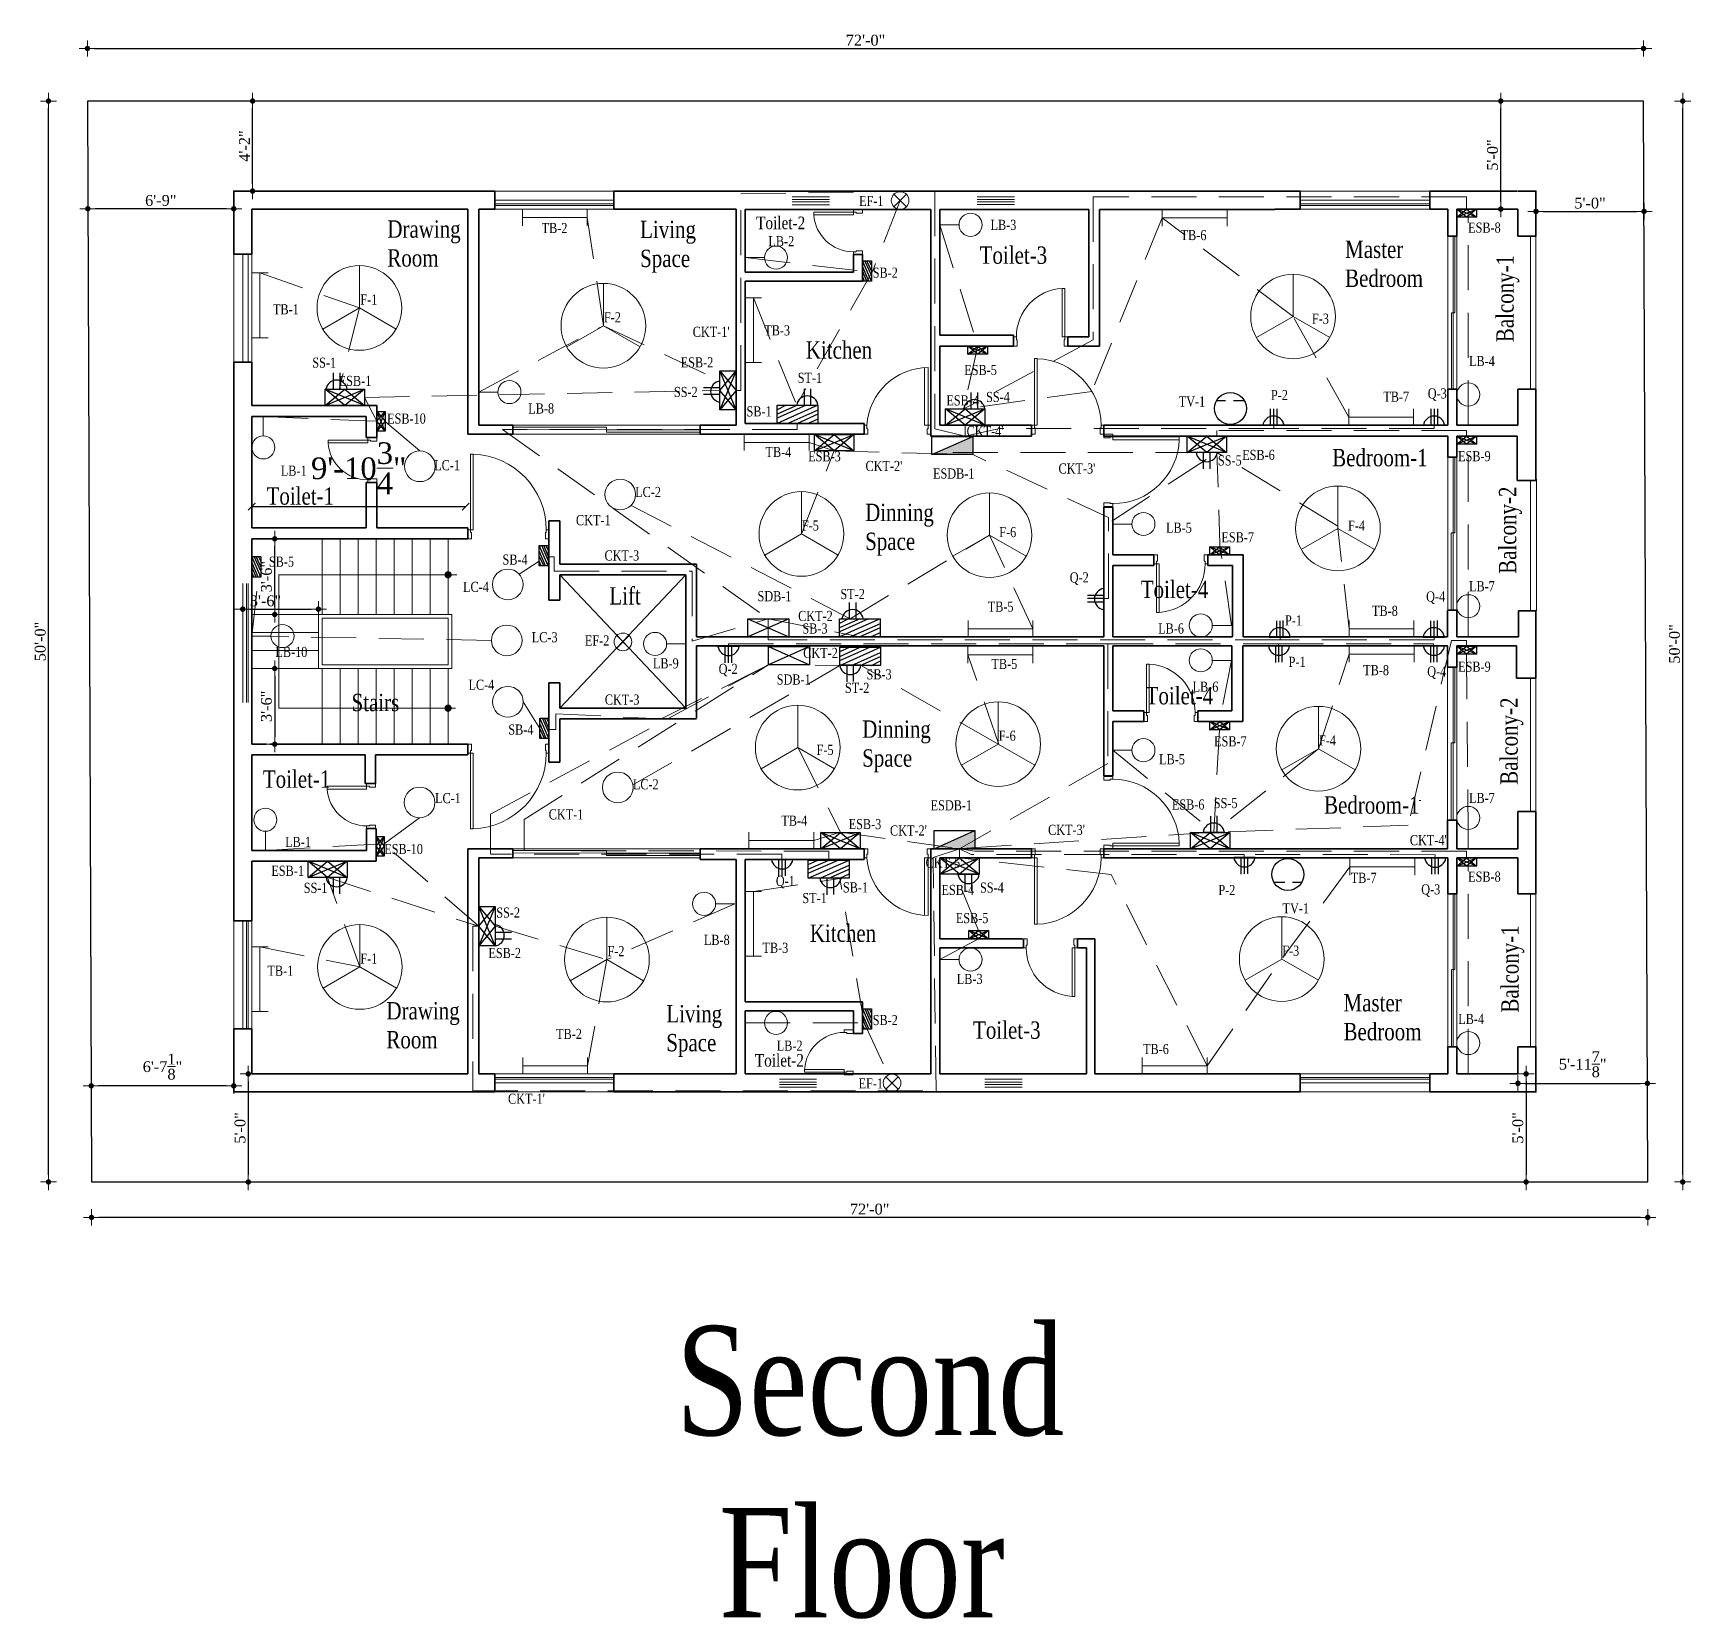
# Model space of a CAD drawing. Header units: inches. Extents: x -13742749 to 88736, y -40897 to 32194776.
# Drawn here: x -13742749 to -13741828, y 32193896 to 32194776 of the extents above.
import ezdxf

# ---------------------------------------------------------------- set-up
doc = ezdxf.new("R2010")
doc.units = ezdxf.units.IN
doc.header["$LTSCALE"] = 10
doc.header["$MEASUREMENT"] = 0
doc.linetypes.add('ACAD_ISO04W100', pattern=[30, 24, -3, 0, -3])
doc.linetypes.add('HIDDEN', pattern=[0.375, 0.25, -0.125])
doc.layers.get('0').update_dxf_attribs({"color": 123})
for name, color, linetype, lineweight in [('Column', 7, 'Continuous', 35), ('Conduit (Mine)', 230, 'HIDDEN', 13), ('Conduit Generator (mine)', 134, 'HIDDEN', 13), ('DIM', 4, 'Continuous', 0), ('DIMENSION_MY', 7, 'Continuous', 13), ('DOOR', 41, 'Continuous', 9), ('Fan (mine)', 210, 'Continuous', 13), ('Light (mine)', 80, 'Continuous', 13), ('RAIL', 182, 'Continuous', 13), ('Stair', 8, 'Continuous', 13), ('Text_My', 7, 'Continuous', 13), ('Text_SUBD', 7, 'Continuous', 13), ('VERANDAH', 32, 'Continuous', 13), ('VOID', 8, 'Continuous', 9), ('Wall', 7, 'Continuous', 35), ('WIN', 4, 'Continuous', 13), ('WIN-1', 8, 'Continuous', 13), ('WIN1', 8, 'Continuous', 9)]:
    doc.layers.add(name, color=color, linetype=linetype, lineweight=lineweight)
doc.layers.add('Site', color=7, linetype='ACAD_ISO04W100', lineweight=30, true_color=0x004961)
doc.layers.add('Switchboard & Socket (Mine)', color=4, linetype='Continuous')
doc.layers.add('Switchboard and Socket (mine)', color=41, linetype='Continuous')
doc.layers.get('0').off()
doc.styles.get("Standard").update_dxf_attribs({"font": 'times.ttf', "width": 0.8})
doc.styles.add('STYLE3', font='times.ttf')
doc.dimstyles.new('1_8', dxfattribs={"dimtxt": 6, "dimasz": 4, "dimexe": 0.18, "dimexo": 0.0625, "dimgap": 0.125, "dimtad": 0, "dimdec": 4, "dimrnd": 0.125, "dimzin": 3, "dimdsep": 46, "dimlunit": 4, "dimtxsty": 'STYLE3', "dimblk": 'D', "dimcen": 4, "dimse1": 1, "dimse2": 1, "dimclrt": 7, "dimadec": 0, "dimazin": 0, "dimtfac": 1, "dimtdec": 4, "dimtix": 1, "dimtmove": 0, "dimatfit": 3, "dimldrblk": 'OPEN90', "dimfxl": 1, "dimtvp": 0.75, "dimtolj": 1, "dimtzin": 0, "dimarcsym": 0})
doc.dimstyles.new('Copy 1_8', dxfattribs={"dimtxt": 12, "dimasz": 4, "dimexe": 0.18, "dimexo": 0.0625, "dimgap": 0.125, "dimtad": 0, "dimdec": 4, "dimrnd": 0.125, "dimzin": 3, "dimdsep": 46, "dimlunit": 4, "dimtxsty": 'STYLE3', "dimblk": 'ARCHTICK', "dimcen": 4, "dimse1": 1, "dimse2": 1, "dimclrt": 7, "dimadec": 0, "dimazin": 0, "dimtfac": 1, "dimtdec": 4, "dimtix": 1, "dimtmove": 0, "dimatfit": 3, "dimldrblk": 'OPEN90', "dimfxl": 1, "dimtvp": 0.75, "dimtolj": 1, "dimtzin": 0, "dimarcsym": 0})

msp = doc.modelspace()

# ---------------------------------------------------------------- texts
at = {"layer": 'Switchboard and Socket (mine)', "linetype": 'ByBlock', "ltscale": 10, "char_height": 5.614888, "attachment_point": 1}
for s, insert, width in [('EF-1', (-13742290.14105, 32194686.16064), 11.307141), ('TB-2', (-13742466.39368, 32194671.13577), 11.307141), ('LB-3', (-13742217.15818, 32194672.88118), 10.7044674), ('TB-6', (-13742111.60824, 32194667.21161), 11.307141), ('ESB-8', (-13741952.02306, 32194671.35029), 11.307141), ('LB-2', (-13742340.48862, 32194663.82649), 10.7044674), ('SB-2', (-13742282.59533, 32194646.35038), 11.307141), ('F-1', (-13742567.01949, 32194631.43936), 11.307141), ('TB-1', (-13742615.54457, 32194626.02603), 11.307141), ('F-2', (-13742431.81846, 32194621.57601), 11.307141), ('F-3', (-13742038.7304, 32194620.82282), 11.307141), ('TB-3', (-13742342.79698, 32194614.32912), 11.307141), ('SS-1', (-13742593.70901, 32194596.40222), 11.307141), ('ESB-2', (-13742389.17592, 32194596.55136), 11.307141), ('ESB-5', (-13742231.74567, 32194592.32859), 11.307141), ('LB-4', (-13741951.51739, 32194597.2984), 10.7044674), ('ESB-1', (-13742579.06781, 32194586.27442), 11.307141), ('ST-1', (-13742324.22651, 32194587.98697), 11.307141), ('SS-2', (-13742392.95121, 32194580.13586), 11.307141), ('ESB-4', (-13742241.68191, 32194575.45615), 11.307141), ('SS-4', (-13742219.64667, 32194577.36152), 11.307141), ('TV-1', (-13742112.66545, 32194574.85688), 11.307141), ('P-2', (-13742061.5009, 32194578.38718), 22.4232461), ('TB-7', (-13741999.08069, 32194577.49549), 11.307141), ('Q-3', (-13741974.41411, 32194579.33703), 11.307141), ('ESB-10', (-13742552.20065, 32194565.36372), 11.307141), ('LB-8', (-13742473.80289, 32194570.96183), 43.4744812), ('SB-1', (-13742352.64078, 32194569.35045), 11.307141), ('TB-4', (-13742342.08626, 32194546.80413), 11.307141), ('LB-1', (-13742611.20284, 32194536.44126), 10.7044674), ('LC-1', (-13742526.03798, 32194539.48498), 11.307141), ('ESB-3', (-13742318.42107, 32194544.43543), 11.307141), ('SS-5', (-13742090.92197, 32194542.14296), 21.6482845), ('ESB-6', (-13742077.46668, 32194545.19964), 23.2851525), ('ESB-9', (-13741957.5846, 32194544.50271), 11.307141), ('ESDB-1', (-13742249.08963, 32194534.86166), 31.3351687), ('LC-2', (-13742414.4671, 32194524.61992), 11.307141), ('F-5', (-13742321.90689, 32194506.01523), 11.307141), ('F-6', (-13742212.31686, 32194502.35309), 11.307141), ('LB-5', (-13742119.72205, 32194504.80396), 10.7044674), ('F-4', (-13742018.67427, 32194505.9661), 11.307141), ('ESB-7', (-13742088.98308, 32194499.47047), 11.307141), ('SB-5', (-13742617.8292, 32194485.94678), 5.5008402), ('SB-4', (-13742488.10254, 32194487.09818), 11.307141), ('Q-2', (-13742173.1673, 32194477.18266), 11.307141), ('LB-7', (-13741951.51762, 32194472.31176), 10.7044674), ('LC-4', (-13742510.01334, 32194471.92835), 11.307141), ('SDB-1', (-13742346.53977, 32194466.79554), 28.458545), ('ST-2', (-13742300.52224, 32194467.9763), 11.307141), ('Q-4', (-13741975.31412, 32194466.60018), 11.307141), ('TB-5', (-13742218.69399, 32194460.99428), 11.307141), ('TB-8', (-13742005.37577, 32194458.6351), 11.307141), ('SB-3', (-13742321.62424, 32194448.83862), 11.307141), ('LB-6', (-13742124.09249, 32194448.84141), 10.7044674), ('P-1', (-13742053.6899, 32194453.35401), 11.307141), ('LB-10', (-13742614.18545, 32194435.84163), 11.307141), ('LC-3', (-13742471.8805, 32194444.00194), 11.307141), ('EF-2', (-13742442.34866, 32194442.16343), 11.307141), ('LB-9', (-13742404.61075, 32194429.48855), 11.307141), ('Q-2', (-13742368.09703, 32194426.41729), 11.307141), ('TB-5', (-13742216.64543, 32194429.17795), 11.307141), ('P-1', (-13742051.66046, 32194430.3386), 11.307141), ('ESB-9', (-13741957.57442, 32194427.6362), 11.307141), ('LC-4', (-13742507.00804, 32194417.61993), 11.307141), ('SDB-1', (-13742335.85292, 32194420.52863), 23.2988335), ('SB-3', (-13742286.01355, 32194423.40039), 11.307141), ('TB-8', (-13742010.24614, 32194425.71921), 11.307141), ('Q-4', (-13741974.70656, 32194424.99213), 11.307141), ('ST-2', (-13742298.00781, 32194415.88749), 11.307141), ('LB-6', (-13742104.99332, 32194416.53007), 10.7044674), ('SB-4', (-13742484.90189, 32194392.74289), 11.307141), ('F-6', (-13742212.61086, 32194389.32545), 11.307141), ('F-5', (-13742313.73369, 32194381.4962), 11.307141), ('ESB-7', (-13742093.05328, 32194386.20799), 11.307141), ('F-4', (-13742034.79661, 32194386.7569), 11.307141), ('LB-5', (-13742123.56708, 32194376.274), 10.7044674), ('LC-2', (-13742415.72967, 32194362.35026), 11.307141), ('LC-1', (-13742525.55819, 32194354.69946), 11.307141), ('LB-7', (-13741951.51714, 32194354.80014), 10.7044674), ('ESDB-1', (-13742250.42451, 32194350.6969), 15.9961555), ('ESB-6', (-13742116.49116, 32194351.14029), 11.307141), ('SS-5', (-13742093.23035, 32194351.95863), 9.4645152), ('TB-4', (-13742333.3055, 32194342.18577), 11.307141), ('ESB-3', (-13742295.92475, 32194340.27661), 11.307141), ('LB-1', (-13742608.78639, 32194330.34141), 10.7044674), ('ESB-1', (-13742616.45075, 32194314.35176), 11.307141), ('Q-1', (-13742336.35563, 32194308.73194), 11.307141), ('TB-7', (-13742017.16221, 32194310.4415), 11.307141), ('ESB-8', (-13741952.02305, 32194311.11269), 11.307141), ('SS-1', (-13742598.46532, 32194304.87196), 11.307141), ('ST-1', (-13742321.64293, 32194299.22419), 11.307141), ('SB-1', (-13742299.1278, 32194305.11382), 11.307141), ('ESB-4', (-13742244.40663, 32194303.74305), 11.307141), ('SS-4', (-13742223.00562, 32194305.01038), 11.307141), ('P-2', (-13742090.6689, 32194303.68033), 25.0246007), ('Q-3', (-13741978.03609, 32194304.05703), 11.307141), ('SS-2', (-13742491.58211, 32194291.14292), 11.307141), ('ESB-5', (-13742236.44833, 32194288.10403), 11.307141), ('TV-1', (-13742055.0256, 32194293.53678), 11.307141), ('F-2', (-13742429.82102, 32194269.74114), 11.307141), ('LB-8', (-13742376.29997, 32194276.00588), 22.9716189), ('TB-3', (-13742343.76445, 32194271.60559), 11.307141), ('F-3', (-13742055.22237, 32194269.99242), 11.307141), ('F-1', (-13742567.04016, 32194265.61644), 11.307141), ('ESB-2', (-13742495.9444, 32194268.71697), 11.307141), ('TB-1', (-13742618.59581, 32194258.87686), 11.307141), ('LB-3', (-13742235.90392, 32194254.32409), 10.7044674), ('TB-2', (-13742458.35745, 32194223.80698), 11.307141), ('SB-2', (-13742282.59474, 32194231.51061), 11.307141), ('LB-4', (-13741957.48586, 32194232.12513), 10.7044674), ('LB-2', (-13742335.8432, 32194217.27852), 10.7044674), ('TB-6', (-13742132.46625, 32194215.4126), 11.307141), ('EF-1', (-13742290.42724, 32194196.32413), 11.307141)]:
    msp.add_mtext(s, dxfattribs=dict(at, insert=insert, width=width))
at = {"layer": 'Switchboard and Socket (mine)', "linetype": 'ByBlock', "ltscale": 10, "insert": (-13742553.79693, 32194326.41835), "char_height": 5.614888, "attachment_point": 1}
msp.add_mtext('ESB-10', dxfattribs=at)
at = {"layer": 'Text_My', "linetype": 'ByBlock', "ltscale": 10, "attachment_point": 1}
for s, insert, char_height, width in [('Toilet-2', (-13742347.27654, 32194674.67804), 7, 37.91675), ('Drawing \\PRoom', (-13742552.04432, 32194672.57507), 9.625, 2.1183511), ('Living\\PSpace', (-13742411.71213, 32194672.34389), 9.625, 2.1183511), ('Toilet-3', (-13742223.18166, 32194658.0865), 9.625, 2.1183511), ('Master \\PBedroom', (-13742020.30083, 32194661.31458), 9.625, 18.409083), ('Kitchen', (-13742319.71838, 32194605.44224), 9.625, 2.1183511), ('Bedroom-1', (-13742027.46216, 32194545.6913), 9.625, 2.1183511), ('Toilet-1', (-13742619.09961, 32194524.39495), 9.625, 2.1183511), ('Dinning\\PSpace', (-13742286.75741, 32194515.28362), 9.625, 2.1183511), ('Toilet-4', (-13742133.74043, 32194472.54133), 9.625, 2.1183511), ('Lift', (-13742428.78246, 32194468.9571), 9.625, 2.1183511), ('Stairs', (-13742571.92808, 32194409.77537), 9.625, 2.1183511), ('Toilet-4', (-13742131.02802, 32194413.54751), 9.625, 2.1183511), ('Dinning\\PSpace', (-13742288.42931, 32194395.0063), 9.625, 2.1183511), ('Toilet-1', (-13742621.15647, 32194367.24181), 9.625, 2.1183511), ('Bedroom-1', (-13742031.96751, 32194352.87277), 9.625, 2.1183511), ('Kitchen', (-13742317.50085, 32194281.7065), 9.625, 2.1183511), ('Master \\PBedroom', (-13742021.17575, 32194243.11026), 9.625, 18.409083), ('Drawing \\PRoom', (-13742552.57086, 32194238.64961), 9.625, 2.1183511), ('Living\\PSpace', (-13742397.17411, 32194237.01237), 9.625, 2.1183511), ('Toilet-3', (-13742226.84838, 32194227.93406), 9.625, 2.1183511), ('Toilet-2', (-13742347.99875, 32194209.83163), 7, 37.91675), ('\\pi-60.63,l60.63,t121.3;  Second Floor', (-13742428.58766, 32194058.90689), 60.625, 292.7781931)]:
    msp.add_mtext(s, dxfattribs=dict(at, insert=insert, char_height=char_height, width=width))
at = {"layer": 'Text_My', "linetype": 'ByBlock', "ltscale": 10, "char_height": 9.625, "width": 2.1183511, "attachment_point": 1, "rotation": 90}
for s, insert in [('Balcony-1', (-13741936.34432, 32194604.94868)), ('Balcony-2', (-13741934.89991, 32194476.35634)), ('Balcony-2', (-13741934.09657, 32194359.26448)), ('Balcony-1', (-13741933.59548, 32194232.81869))]:
    msp.add_mtext(s, dxfattribs=dict(at, insert=insert))
at = {"layer": 'Text_SUBD', "linetype": 'ByBlock', "ltscale": 10, "char_height": 5.614888, "width": 4.1666683, "attachment_point": 1}
for s, insert in [("CKT-1'", (-13742382.49243, 32194613.51539)), ("CKT-4'", (-13742230.43439, 32194558.38678)), ("CKT-2'", (-13742286.57421, 32194539.05679)), ("CKT-3'", (-13742179.42029, 32194537.64992)), ('CKT-1', (-13742447.32104, 32194508.99637)), ('CKT-3', (-13742431.46967, 32194489.37927)), ('CKT-2', (-13742323.97879, 32194455.79914)), ('CKT-2', (-13742321.1577, 32194435.26169)), ('CKT-3', (-13742431.30548, 32194409.37923)), ('CKT-1', (-13742462.4574, 32194345.65722)), ("CKT-2'", (-13742272.97641, 32194336.72168)), ("CKT-3'", (-13742185.20904, 32194337.08403)), ("CKT-4'", (-13741984.34711, 32194331.36749)), ("CKT-5'", (-13742253.21293, 32194318.85821)), ("CKT-1'", (-13742485.05258, 32194187.81883))]:
    msp.add_mtext(s, dxfattribs=dict(at, insert=insert))

# ---------------------------------------------------------------- blocks, each defined once
blk = doc.blocks.new('D')
at = {"layer": 'DIM'}
for q in [(-1.125, 0), (0, 1.125), (1.125, 0), (0, -1.125)]:
    blk.add_line((0, 0), q, dxfattribs=at)
at = {"layer": 'DIM', "color": 6, "const_width": 0.375}
blk.add_lwpolyline([(-0.1875, 0, 1), (0.1875, 0, 1)], format="xyb", close=True, dxfattribs=at)
blk = doc.blocks.new('*D371')
at = {"layer": 'DIM', "color": 0, "linetype": 'ByBlock', "lineweight": -2}
blk.add_line((-13742714.58, 32194767.96), (-13741858.58, 32194767.96), dxfattribs=at)
at = {"layer": 'DIM', "color": 0, "linetype": 'ByBlock', "lineweight": -2, "xscale": 4, "yscale": 4, "zscale": 4, "rotation": 180}
blk.add_blockref('D', (-13742718.58, 32194767.96), dxfattribs=at)
at = {"layer": 'DIM', "color": 0, "linetype": 'ByBlock', "lineweight": -2, "xscale": 4, "yscale": 4, "zscale": 4}
blk.add_blockref('D', (-13741854.58, 32194767.96), dxfattribs=at)
at = {"layer": 'DIM', "color": 7, "linetype": 'ByBlock', "insert": (-13742286.58, 32194772.55), "char_height": 6, "attachment_point": 5, "style": 'STYLE3'}
blk.add_mtext('\\A1;72\'-0"', dxfattribs=at)
blk = doc.blocks.new('_Open90')
at = {"layer": 'DIM', "color": 0, "lineweight": -2}
for p, q in [((0, 0), (-1, 0)), ((-0.5, 0.5), (0, 0)), ((0, 0), (-0.5, -0.5))]:
    blk.add_line(p, q, dxfattribs=at)
blk = doc.blocks.new('*D372')
at = {"layer": 'DIM', "color": 0, "linetype": 'ByBlock', "lineweight": -2}
blk.add_line((-13741832.85, 32194142.81), (-13741832.85, 32194734.81), dxfattribs=at)
at = {"layer": 'DIM', "color": 0, "linetype": 'ByBlock', "lineweight": -2, "xscale": 4, "yscale": 4, "zscale": 4}
for p, rotation in [((-13741832.85, 32194738.81), 90), ((-13741832.85, 32194138.81), 270)]:
    blk.add_blockref('D', p, dxfattribs=dict(at, rotation=rotation))
at = {"layer": 'DIM', "color": 7, "linetype": 'ByBlock', "insert": (-13741837.43, 32194437.44), "char_height": 6, "attachment_point": 5, "rotation": 90, "style": 'STYLE3'}
blk.add_mtext('\\A1;50\'-0"', dxfattribs=at)
blk = doc.blocks.new('*D373')
at = {"layer": 'DIM', "color": 0, "linetype": 'ByBlock', "lineweight": -2}
blk.add_line((-13742740.19, 32194142.81), (-13742740.19, 32194734.81), dxfattribs=at)
at = {"layer": 'DIM', "color": 0, "linetype": 'ByBlock', "lineweight": -2, "xscale": 4, "yscale": 4, "zscale": 4}
for p, rotation in [((-13742740.19, 32194738.81), 90), ((-13742740.19, 32194138.81), 270)]:
    blk.add_blockref('D', p, dxfattribs=dict(at, rotation=rotation))
at = {"layer": 'DIM', "color": 7, "linetype": 'ByBlock', "insert": (-13742744.76, 32194438.81), "char_height": 6, "attachment_point": 5, "rotation": 90, "style": 'STYLE3'}
blk.add_mtext('\\A1;50\'-0"', dxfattribs=at)
blk = doc.blocks.new('*D374')
at = {"layer": 'DIM', "color": 0, "linetype": 'ByBlock', "lineweight": -2}
blk.add_line((-13741856.27, 32194119.14), (-13742712.27, 32194119.14), dxfattribs=at)
at = {"layer": 'DIM', "color": 0, "linetype": 'ByBlock', "lineweight": -2, "xscale": 4, "yscale": 4, "zscale": 4, "rotation": 180}
blk.add_blockref('D', (-13742716.27, 32194119.14), dxfattribs=at)
at = {"layer": 'DIM', "color": 0, "linetype": 'ByBlock', "lineweight": -2, "xscale": 4, "yscale": 4, "zscale": 4}
blk.add_blockref('D', (-13741852.27, 32194119.14), dxfattribs=at)
at = {"layer": 'DIM', "color": 7, "linetype": 'ByBlock', "insert": (-13742284.27, 32194123.73), "char_height": 6, "attachment_point": 5, "style": 'STYLE3'}
blk.add_mtext('\\A1;72\'-0"', dxfattribs=at)
blk = doc.blocks.new('D-45')
for points in [[(-1.5, 46.97), (-3, 46.97), (-3, 5), (-1.5, 5)], [(-45, 5), (-45, 0), (-43, 0), (-43, 3.5), (-43.5, 3.5), (-43.5, 5)], [(0, 5), (0, 0), (-2, 0), (-2, 3.5), (-1.5, 3.5), (-1.5, 5)]]:
    blk.add_lwpolyline(points, close=True)
blk.add_arc((-1.5, 5), 42, 92.04671, 180)
blk = doc.blocks.new('D-25')
for points in [[(5, 25), (0, 25), (0, 23), (3.5, 23), (3.5, 23.5), (5, 23.5)], [(5, 0), (0, 0), (0, 2), (3.5, 2), (3.5, 1.5), (5, 1.5)], [(26.95, 1.5), (26.95, 3), (5, 3), (5, 1.5)]]:
    blk.add_lwpolyline(points, close=True)
blk.add_arc((5, 1.5), 22, 3.90956, 90)
blk = doc.blocks.new('D-S')
at = {"layer": 'DOOR', "linetype": 'Continuous'}
for p, q in [((1.5, 5), (1.5, 37)), ((3.5, 36.93), (3.5, 5)), ((3.5, 5), (1.5, 5))]:
    blk.add_line(p, q, dxfattribs=at)
at = {"layer": 'DOOR'}
for points in [[(2, 3), (2, 0), (0, 0), (0, 5), (1.5, 5), (1.5, 3)], [(35, 3), (35, 0), (37, 0), (37, 5), (35.5, 5), (35.5, 3)]]:
    blk.add_lwpolyline(points, close=True, dxfattribs=at)
blk.add_arc((1.46, 2.89), 34.11, 3.5436, 89.92781, dxfattribs=at)
blk = doc.blocks.new('D-30')
for points in [[(5, 30), (0, 30), (0, 28), (3.5, 28), (3.5, 28.5), (5, 28.5)], [(5, 0), (0, 0), (0, 2), (3.5, 2), (3.5, 1.5), (5, 1.5)], [(31.97, 1.5), (31.97, 3), (5, 3), (5, 1.5)]]:
    blk.add_lwpolyline(points, close=True)
blk.add_arc((4.99, 1.48), 27.02, 3.22606, 89.98261)
blk = doc.blocks.new('D-40')
for points in [[(-5, 0), (0, 0), (0, -2), (-3.5, -2), (-3.5, -1.5), (-5, -1.5)], [(-41.97, -1.5), (-41.97, -3), (-5, -3), (-5, -1.5)], [(-5, -40), (0, -40), (0, -38), (-3.5, -38), (-3.5, -38.5), (-5, -38.5)]]:
    blk.add_lwpolyline(points, close=True)
blk.add_arc((-5, -1.5), 37, 182.32344, 270)
blk = doc.blocks.new('*D378')
at = {"layer": 'DIM', "color": 0, "linetype": 'ByBlock', "lineweight": -2}
blk.add_line((-13742641.33, 32194192.18), (-13742712.47, 32194192.18), dxfattribs=at)
at = {"layer": 'DIM', "color": 0, "linetype": 'ByBlock', "lineweight": -2, "xscale": 4, "yscale": 4, "zscale": 4, "rotation": 180}
blk.add_blockref('D', (-13742716.47, 32194192.18), dxfattribs=at)
at = {"layer": 'DIM', "color": 0, "linetype": 'ByBlock', "lineweight": -2, "xscale": 4, "yscale": 4, "zscale": 4}
blk.add_blockref('D', (-13742637.33, 32194192.18), dxfattribs=at)
at = {"layer": 'DIM', "color": 7, "linetype": 'ByBlock', "insert": (-13742676.9, 32194202.83), "char_height": 6, "attachment_point": 5, "style": 'STYLE3'}
blk.add_mtext('\\A1;6\'-7{\\H1.000000x;\\S1/8;}"', dxfattribs=at)
blk = doc.blocks.new('*D379')
at = {"layer": 'DIM', "color": 0, "linetype": 'ByBlock', "lineweight": -2}
blk.add_line((-13742629.25, 32194194.81), (-13742629.25, 32194142.81), dxfattribs=at)
at = {"layer": 'DIM', "color": 0, "linetype": 'ByBlock', "lineweight": -2, "xscale": 4, "yscale": 4, "zscale": 4}
for p, rotation in [((-13742629.25, 32194198.81), 90), ((-13742629.25, 32194138.81), 270)]:
    blk.add_blockref('D', p, dxfattribs=dict(at, rotation=rotation))
at = {"layer": 'DIM', "color": 7, "linetype": 'ByBlock', "insert": (-13742633.82, 32194168.81), "char_height": 6, "attachment_point": 5, "rotation": 90, "style": 'STYLE3'}
blk.add_mtext('\\A1;5\'-0"', dxfattribs=at)
blk = doc.blocks.new('*D380')
at = {"layer": 'DIM', "color": 0, "linetype": 'ByBlock', "lineweight": -2}
blk.add_line((-13741919.82, 32194194.81), (-13741919.82, 32194142.81), dxfattribs=at)
at = {"layer": 'DIM', "color": 0, "linetype": 'ByBlock', "lineweight": -2, "xscale": 4, "yscale": 4, "zscale": 4}
for p, rotation in [((-13741919.82, 32194198.81), 90), ((-13741919.82, 32194138.81), 270)]:
    blk.add_blockref('D', p, dxfattribs=dict(at, rotation=rotation))
at = {"layer": 'DIM', "color": 7, "linetype": 'ByBlock', "insert": (-13741924.4, 32194168.81), "char_height": 6, "attachment_point": 5, "rotation": 90, "style": 'STYLE3'}
blk.add_mtext('\\A1;5\'-0"', dxfattribs=at)
blk = doc.blocks.new('*D381')
at = {"layer": 'DIM', "color": 0, "linetype": 'ByBlock', "lineweight": -2}
blk.add_line((-13741920.33, 32194193.53), (-13741856.47, 32194193.53), dxfattribs=at)
at = {"layer": 'DIM', "color": 0, "linetype": 'ByBlock', "lineweight": -2, "xscale": 4, "yscale": 4, "zscale": 4, "rotation": 180}
blk.add_blockref('D', (-13741924.33, 32194193.53), dxfattribs=at)
at = {"layer": 'DIM', "color": 0, "linetype": 'ByBlock', "lineweight": -2, "xscale": 4, "yscale": 4, "zscale": 4}
blk.add_blockref('D', (-13741852.47, 32194193.53), dxfattribs=at)
at = {"layer": 'DIM', "color": 7, "linetype": 'ByBlock', "insert": (-13741888.4, 32194204.17), "char_height": 6, "attachment_point": 5, "style": 'STYLE3'}
blk.add_mtext('\\A1;5\'-11{\\H1.000000x;\\S7/8;}"', dxfattribs=at)
blk = doc.blocks.new('*D382')
at = {"layer": 'DIM', "color": 0, "linetype": 'ByBlock', "lineweight": -2}
blk.add_line((-13741933.87, 32194682.83), (-13741933.87, 32194734.81), dxfattribs=at)
at = {"layer": 'DIM', "color": 0, "linetype": 'ByBlock', "lineweight": -2, "xscale": 4, "yscale": 4, "zscale": 4}
for p, rotation in [((-13741933.87, 32194738.81), 90), ((-13741933.87, 32194678.83), 270)]:
    blk.add_blockref('D', p, dxfattribs=dict(at, rotation=rotation))
at = {"layer": 'DIM', "color": 7, "linetype": 'ByBlock', "insert": (-13741938.45, 32194708.82), "char_height": 6, "attachment_point": 5, "rotation": 90, "style": 'STYLE3'}
blk.add_mtext('\\A1;5\'-0"', dxfattribs=at)
blk = doc.blocks.new('*D375')
at = {"layer": 'DIM', "color": 0, "linetype": 'ByBlock', "lineweight": -2}
blk.add_line((-13741910.33, 32194677.55), (-13741858.33, 32194677.55), dxfattribs=at)
at = {"layer": 'DIM', "color": 0, "linetype": 'ByBlock', "lineweight": -2, "xscale": 4, "yscale": 4, "zscale": 4, "rotation": 180}
blk.add_blockref('D', (-13741914.33, 32194677.55), dxfattribs=at)
at = {"layer": 'DIM', "color": 0, "linetype": 'ByBlock', "lineweight": -2, "xscale": 4, "yscale": 4, "zscale": 4}
blk.add_blockref('D', (-13741854.33, 32194677.55), dxfattribs=at)
at = {"layer": 'DIM', "color": 7, "linetype": 'ByBlock', "insert": (-13741884.33, 32194682.13), "char_height": 6, "attachment_point": 5, "style": 'STYLE3'}
blk.add_mtext('\\A1;5\'-0"', dxfattribs=at)
blk = doc.blocks.new('*D383')
at = {"layer": 'DIM', "color": 0, "linetype": 'ByBlock', "lineweight": -2}
blk.add_line((-13742626.86, 32194692.83), (-13742626.86, 32194734.81), dxfattribs=at)
at = {"layer": 'DIM', "color": 0, "linetype": 'ByBlock', "lineweight": -2, "xscale": 4, "yscale": 4, "zscale": 4}
for p, rotation in [((-13742626.86, 32194738.81), 90), ((-13742626.86, 32194688.83), 270)]:
    blk.add_blockref('D', p, dxfattribs=dict(at, rotation=rotation))
at = {"layer": 'DIM', "color": 7, "linetype": 'ByBlock', "insert": (-13742631.36, 32194713.82), "char_height": 6, "attachment_point": 5, "rotation": 90, "style": 'STYLE3'}
blk.add_mtext('\\A1;4\'-2"', dxfattribs=at)
blk = doc.blocks.new('*D384')
at = {"layer": 'DIM', "color": 0, "linetype": 'ByBlock', "lineweight": -2}
blk.add_line((-13742641.33, 32194679.04), (-13742714.35, 32194679.04), dxfattribs=at)
at = {"layer": 'DIM', "color": 0, "linetype": 'ByBlock', "lineweight": -2, "xscale": 4, "yscale": 4, "zscale": 4, "rotation": 180}
blk.add_blockref('D', (-13742718.35, 32194679.04), dxfattribs=at)
at = {"layer": 'DIM', "color": 0, "linetype": 'ByBlock', "lineweight": -2, "xscale": 4, "yscale": 4, "zscale": 4}
blk.add_blockref('D', (-13742637.33, 32194679.04), dxfattribs=at)
at = {"layer": 'DIM', "color": 7, "linetype": 'ByBlock', "insert": (-13742677.84, 32194683.63), "char_height": 6, "attachment_point": 5, "style": 'STYLE3'}
blk.add_mtext('\\A1;6\'-9"', dxfattribs=at)
blk = doc.blocks.new('*D376')
at = {"layer": 'DIM', "color": 0, "linetype": 'ByBlock', "lineweight": -2}
blk.add_line((-13742628.33, 32194456.78), (-13742594.33, 32194456.78), dxfattribs=at)
at = {"layer": 'DIM', "color": 0, "linetype": 'ByBlock', "lineweight": -2, "xscale": 4, "yscale": 4, "zscale": 4, "rotation": 180}
blk.add_blockref('D', (-13742632.33, 32194456.78), dxfattribs=at)
at = {"layer": 'DIM', "color": 0, "linetype": 'ByBlock', "lineweight": -2, "xscale": 4, "yscale": 4, "zscale": 4}
blk.add_blockref('D', (-13742590.33, 32194456.78), dxfattribs=at)
at = {"layer": 'DIM', "color": 7, "linetype": 'ByBlock', "insert": (-13742619.7, 32194461.35), "char_height": 6, "attachment_point": 5, "style": 'STYLE3'}
blk.add_mtext('\\A1;3\'-6"', dxfattribs=at)
blk = doc.blocks.new('*D385')
at = {"layer": 'DIM', "color": 0, "linetype": 'ByBlock', "lineweight": -2}
blk.add_line((-13742614.6, 32194457.82), (-13742614.6, 32194491.82), dxfattribs=at)
at = {"layer": 'DIM', "color": 0, "linetype": 'ByBlock', "lineweight": -2, "xscale": 4, "yscale": 4, "zscale": 4}
for p, rotation in [((-13742614.6, 32194495.82), 90), ((-13742614.6, 32194453.82), 270)]:
    blk.add_blockref('D', p, dxfattribs=dict(at, rotation=rotation))
at = {"layer": 'DIM', "color": 7, "linetype": 'ByBlock', "insert": (-13742619.18, 32194474.82), "char_height": 6, "attachment_point": 5, "rotation": 90, "style": 'STYLE3'}
blk.add_mtext('\\A1;3\'-6"', dxfattribs=at)
blk = doc.blocks.new('*D377')
at = {"layer": 'DIM', "color": 0, "linetype": 'ByBlock', "lineweight": -2}
blk.add_line((-13742614.6, 32194419.82), (-13742614.6, 32194385.82), dxfattribs=at)
at = {"layer": 'DIM', "color": 0, "linetype": 'ByBlock', "lineweight": -2, "xscale": 4, "yscale": 4, "zscale": 4}
for p, rotation in [((-13742614.6, 32194423.82), 90), ((-13742614.6, 32194381.82), 270)]:
    blk.add_blockref('D', p, dxfattribs=dict(at, rotation=rotation))
at = {"layer": 'DIM', "color": 7, "linetype": 'ByBlock', "insert": (-13742619.18, 32194402.82), "char_height": 6, "attachment_point": 5, "rotation": 90, "style": 'STYLE3'}
blk.add_mtext('\\A1;3\'-6"', dxfattribs=at)
blk = doc.blocks.new('Ceiling Fan Small')
at = {"layer": 'Fan (mine)', "linetype": 'ByBlock', "ltscale": 10}
for p in [(7040.4, -35394.14), (7020.04, -35429.39), (7060.75, -35429.39)]:
    blk.add_line(p, (7040.4, -35417.64), dxfattribs=at)
blk.add_circle((7040.4, -35417.64), 23.5, dxfattribs=at)
blk.add_circle((7040.4, -35417.64), 23.5, dxfattribs=at)
blk.add_circle((7040.4, -35417.64), 23.5, dxfattribs=at)
blk = doc.blocks.new('Tube Light')
at = {"layer": 'Light (mine)', "linetype": 'Continuous'}
for p, q in [((-36, 4.54), (-36, -4.54)), ((0, 0), (-36, 0)), ((0, 4.54), (0, -4.54))]:
    blk.add_line(p, q, dxfattribs=at)
blk = doc.blocks.new('Ceiling light')
at = {"layer": 'Light (mine)', "linetype": 'ByBlock'}
blk.add_circle((0, 8.53), 8.53, dxfattribs=at)
blk = doc.blocks.new('Bulb')
at = {"layer": 'Light (mine)', "linetype": 'Continuous'}
blk.add_line((-9.96, -5.31), (-20.64, -5.31), dxfattribs=at)
blk.add_circle((-3.57, -5.31), 6.4, dxfattribs=at)
blk = doc.blocks.new('Exhaust_Fan_new')
at = {"layer": 'Fan (mine)', "linetype": 'ByBlock', "ltscale": 10}
for p, q in [((-3.46, 3.46), (3.46, -3.46)), ((3.46, 3.46), (-3.46, -3.46))]:
    blk.add_line(p, q, dxfattribs=at)
blk.add_circle((0, 0), 4.9, dxfattribs=at)
blk = doc.blocks.new('2 Pin')
at = {"layer": 'Switchboard and Socket (mine)', "linetype": 'Continuous', "ltscale": 10}
for p, q in [((-15.8, 0), (7.8, 0)), ((-7.3, 0), (-7.3, 18.1)), ((0, 0), (0, 18.2))]:
    blk.add_line(p, q, dxfattribs=at)
blk.add_arc((-4, -1.6), 11.9, 7.5318, 172.4682, dxfattribs=at)
blk = doc.blocks.new('3- Pic')
at = {"layer": 'Switchboard and Socket (mine)', "linetype": 'ByBlock'}
blk.add_blockref('2 Pin', (7.3, 0), dxfattribs=at)
blk = doc.blocks.new('3- Pin')
at = {"layer": 'Switchboard and Socket (mine)', "linetype": 'Continuous', "ltscale": 10}
blk.add_line((-10.3, -3.5), (-10.3, 14.6), dxfattribs=at)
at = {"layer": 'Switchboard and Socket (mine)', "linetype": 'Continuous'}
blk.add_blockref('3- Pic', (-14.1, -3.5), dxfattribs=at)
blk = doc.blocks.new('switch board')
at = {"layer": 'Switchboard and Socket (mine)', "linetype": 'Continuous'}
for p, q in [((-16.63, -10.09), (6.09, 0)), ((-16.63, -5.05), (-5.27, 0)), ((-16.63, -7.26), (0, 0)), ((-16.63, -2.38), (-11.29, 0)), ((-10.02, -10.09), (6.09, -2.84)), ((-5.27, -10.09), (6.09, -5.05)), ((0.97, -10.09), (6.09, -7.56))]:
    blk.add_line(p, q, dxfattribs=at)
blk.add_lwpolyline([(-16.63, 0), (6.09, 0), (6.09, -10.09), (-16.63, -10.09)], close=True, dxfattribs=at)
blk = doc.blocks.new('Tv Socket')
at = {"layer": 'Switchboard and Socket (mine)', "linetype": 'Continuous', "ltscale": 10}
for p, q in [((-4.36, 7.63), (-4.36, 2.66)), ((-4.35, -1.67), (-4.35, -7.62))]:
    blk.add_line(p, q, dxfattribs=at)
at = {"layer": 'Switchboard and Socket (mine)', "linetype": 'ByBlock'}
blk.add_circle((-8.85, 0), 8.85, dxfattribs=at)
blk = doc.blocks.new('Emergency')
at = {"layer": 'Switchboard and Socket (mine)', "linetype": 'Continuous', "ltscale": 10}
for p, q in [((-10.9, 0), (0, 9.07)), ((0, 0), (-10.9, 9.07)), ((-10.9, 0), (10.9, 9.07)), ((10.9, 0), (-10.9, 9.07)), ((0, 9.07), (10.9, 0)), ((10.9, 9.07), (0, 0))]:
    blk.add_line(p, q, dxfattribs=at)
blk.add_lwpolyline([(-10.9, 9.07), (10.9, 9.07), (10.9, 0), (-10.9, 0)], close=True, dxfattribs=at)
blk = doc.blocks.new('Main Distribution Board')
at = {"layer": 'Switchboard and Socket (mine)', "linetype": 'ByBlock'}
for p, q in [((-11.36, 0), (11.36, -10.09)), ((11.36, 0), (-11.36, -10.09))]:
    blk.add_line(p, q, dxfattribs=at)
blk.add_lwpolyline([(-11.36, 0), (11.36, 0), (11.36, -10.09), (-11.36, -10.09)], close=True, dxfattribs=at)
blk = doc.blocks.new('Emergency Sub Distribution Board')
at = {"layer": 'Switchboard & Socket (Mine)', "ltscale": 10}
blk.add_hatch(color=256, dxfattribs=at).paths.add_polyline_path([(22.73, -10.09), (22.73, 0), (0, -10.09)])
blk.add_line((0, -10.09), (22.73, 0), dxfattribs=at)
at = {"layer": 'Switchboard & Socket (Mine)', "linetype": 'Continuous'}
blk.add_lwpolyline([(0, 0), (22.73, 0), (22.73, -10.09), (0, -10.09)], close=True, dxfattribs=at)
blk = doc.blocks.new('_ArchTick')
at = {"color": 0, "linetype": 'ByBlock', "const_width": 0.15}
blk.add_lwpolyline([(-0.5, -0.5), (0.5, 0.5)], dxfattribs=at)
blk = doc.blocks.new('*D370')
at = {"layer": 'DIMENSION_MY', "color": 0, "linetype": 'ByBlock', "lineweight": -2, "ltscale": 10}
blk.add_line((-13742627.33, 32194513.68), (-13742508.59, 32194513.68), dxfattribs=at)
at = {"layer": 'DIMENSION_MY', "color": 0, "linetype": 'ByBlock', "lineweight": -2, "ltscale": 10, "xscale": 4, "yscale": 4, "zscale": 4, "rotation": 180}
blk.add_blockref('_ArchTick', (-13742627.33, 32194513.68), dxfattribs=at)
at = {"layer": 'DIMENSION_MY', "color": 0, "linetype": 'ByBlock', "lineweight": -2, "ltscale": 10, "xscale": 4, "yscale": 4, "zscale": 4}
blk.add_blockref('_ArchTick', (-13742508.59, 32194513.68), dxfattribs=at)
at = {"layer": 'DIMENSION_MY', "color": 7, "linetype": 'ByBlock', "ltscale": 10, "insert": (-13742567.96, 32194534.98), "char_height": 12, "attachment_point": 5, "style": 'STYLE3'}
blk.add_mtext('\\A1;9\'-10{\\H1.000000x;\\S3/4;}"', dxfattribs=at)

# ---------------------------------------------------------------- dimensions: what is measured, and where the dimension line sits
at = {"layer": 'DIM', "linetype": 'ByBlock'}
for base, p1, p2, picture, middle in [((-13741854.58349, 32194767.9559), (-13742718.58236, 32194737.40432), (-13741854.58349, 32194738.80683), '*D371', (-13742286.58292, 32194772.54675)), ((-13742718.35089, 32194679.03877), (-13742637.32836, 32194678.83467), (-13742718.35089, 32194677.45932), '*D384', (-13742677.83962, 32194683.62962)), ((-13741854.32533, 32194677.54914), (-13741914.32836, 32194672.65643), (-13741854.32533, 32194671.82544), '*D375', (-13741884.32684, 32194682.127)), ((-13742716.4665, 32194192.17665), (-13742637.32836, 32194198.81129), (-13742716.4665, 32194189.44321), '*D378', (-13742676.89743, 32194202.82589)), ((-13741852.46824, 32194193.53276), (-13741924.32836, 32194198.81128), (-13741852.46824, 32194189.98721), '*D381', (-13741888.3983, 32194204.16903))]:
    dim = msp.add_linear_dim(base=base, p1=p1, p2=p2, dimstyle='1_8', dxfattribs=at)
    dim.commit()
    dim.dimension.update_dxf_attribs({"geometry": picture, "text_midpoint": middle})
for base, p1, p2, picture, middle in [((-13742740.18587, 32194738.80979), (-13742716.27099, 32194138.81128), (-13742717.60954, 32194738.80979), '*D373', (-13742740.18587, 32194438.81054)), ((-13741832.851156, 32194738.806828), (-13741852.270994, 32194138.811284), (-13741854.583494, 32194738.806828), '*D372', (-13741832.851156, 32194437.437598))]:
    dim = msp.add_linear_dim(base=base, p1=p1, p2=p2, angle=90, dimstyle='1_8', dxfattribs=at)
    dim.commit()
    dim.dimension.update_dxf_attribs({"geometry": picture, "text_midpoint": middle, "dimtype": 160})
for base, p1, p2, picture, middle in [((-13742626.860686, 32194738.809516), (-13742637.328355, 32194688.834673), (-13742637.361094, 32194738.809516), '*D383', (-13742631.360686, 32194713.822094)), ((-13741933.870956, 32194738.807033), (-13741924.328355, 32194678.834678), (-13741914.41104, 32194738.807033), '*D382', (-13741938.448822, 32194708.820856)), ((-13742614.59808, 32194495.82298), (-13742590.32836, 32194453.82298), (-13742588.32836, 32194495.82298), '*D385', (-13742619.17595, 32194474.82298)), ((-13742614.59808, 32194381.82298), (-13742588.32836, 32194423.82298), (-13742588.32836, 32194381.82298), '*D377', (-13742619.17595, 32194402.82298)), ((-13742629.24538, 32194138.81128), (-13742637.32836, 32194198.81129), (-13742637.32836, 32194138.81128), '*D379', (-13742633.82325, 32194168.81129)), ((-13741919.82014, 32194138.81128), (-13741924.32836, 32194198.81128), (-13741917.61224, 32194138.81128), '*D380', (-13741924.398, 32194168.81128))]:
    dim = msp.add_linear_dim(base=base, p1=p1, p2=p2, angle=90, dimstyle='1_8', dxfattribs=at)
    dim.commit()
    dim.dimension.update_dxf_attribs({"geometry": picture, "text_midpoint": middle})
for base, p1, p2, picture, middle in [((-13742590.32836, 32194456.77699), (-13742632.32836, 32194421.82298), (-13742590.32836, 32194423.82298), '*D376', (-13742619.69648, 32194456.77699)), ((-13742716.27099, 32194119.14211), (-13741852.27099, 32194138.81128), (-13742716.27099, 32194138.81128), '*D374', (-13742284.27099, 32194119.14211))]:
    dim = msp.add_linear_dim(base=base, p1=p1, p2=p2, dimstyle='1_8', dxfattribs=at)
    dim.commit()
    dim.dimension.update_dxf_attribs({"geometry": picture, "text_midpoint": middle, "dimtype": 160})
at = {"layer": 'DIMENSION_MY', "linetype": 'ByBlock', "ltscale": 10}
dim = msp.add_linear_dim(base=(-13742508.58882, 32194513.68224), p1=(-13742627.32836, 32194495.82298), p2=(-13742508.58882, 32194495.82298), dimstyle='Copy 1_8', dxfattribs=at)
dim.commit()
dim.dimension.update_dxf_attribs({"geometry": '*D370', "text_midpoint": (-13742567.95859, 32194534.98072)})

# ---------------------------------------------------------------- linework, layer by layer
at = {"layer": 'Column', "linetype": 'ByBlock'}
for p, q in [((-13742386.32836, 32194401.82298), (-13742386.32836, 32194475.82298)), ((-13742386.32836, 32194475.82298), (-13742386.32836, 32194404.32298)), ((-13742380.32836, 32194475.82298), (-13742380.32836, 32194441.32298)), ((-13742380.32836, 32194436.32298), (-13742380.32836, 32194404.32298))]:
    msp.add_line(p, q, dxfattribs=at)
at = {"layer": 'Column', "linetype": 'ByBlock', "ltscale": 10}
for p, q in [((-13742637.32836, 32194317.82298), (-13742637.32836, 32194371.82298)), ((-13742627.32836, 32194322.82298), (-13742627.32836, 32194371.82298)), ((-13742627.32836, 32194312.82298), (-13742627.32836, 32194316.82298)), ((-13742353.32836, 32194233.81128), (-13742353.32836, 32194198.81128)), ((-13742602.32836, 32194198.81129), (-13742530.32836, 32194198.81129)), ((-13742602.32836, 32194188.81129), (-13742530.32836, 32194188.81129)), ((-13742371.32836, 32194188.81128), (-13742333.32836, 32194188.81128))]:
    msp.add_line(p, q, dxfattribs=at)
at = {"layer": 'Column', "linetype": 'ByBlock'}
for points in [[(-13742617.32836, 32194688.83467), (-13742617.32836, 32194688.83467), (-13742637.32836, 32194688.83467), (-13742637.32836, 32194678.83467)], [(-13742401.32836, 32194688.83467), (-13742421.32836, 32194688.83467)], [(-13741924.32836, 32194678.83468), (-13741924.32836, 32194663.83468), (-13741914.32836, 32194663.83468), (-13741914.32836, 32194688.83468), (-13741924.32836, 32194688.83468)], [(-13742627.32836, 32194678.83467), (-13742617.32836, 32194678.83467)], [(-13742421.32836, 32194678.83467), (-13742401.32836, 32194678.83467)], [(-13741924.32836, 32194558.83468), (-13741924.32836, 32194578.83468), (-13741914.32836, 32194578.83468), (-13741914.32836, 32194553.83468)], [(-13742637.32836, 32194495.82298), (-13742637.32836, 32194495.82298), (-13742637.32836, 32194505.82298)], [(-13742637.32836, 32194371.82298), (-13742637.32836, 32194381.82298)], [(-13741924.32836, 32194318.81128), (-13741924.32836, 32194298.81128), (-13741914.32836, 32194298.81128), (-13741914.32836, 32194323.81128)], [(-13741924.32836, 32194198.81128), (-13741924.32836, 32194213.81128), (-13741914.32836, 32194213.81128), (-13741914.32836, 32194188.81128), (-13741924.32836, 32194188.81128)], [(-13742617.32836, 32194188.81129), (-13742637.32836, 32194188.81129), (-13742637.32836, 32194198.81129)], [(-13742421.32836, 32194198.81128), (-13742401.32836, 32194198.81128)], [(-13742401.32836, 32194188.81128), (-13742421.32836, 32194188.81129)]]:
    msp.add_lwpolyline(points, dxfattribs=at)
at = {"layer": 'Conduit (Mine)', "linetype": 'HIDDEN', "ltscale": 10}
for p, q in [((-13742267.341, 32194683.56395), (-13742282.59533, 32194644.51679)), ((-13742353.32836, 32194651.90811), (-13742282.59533, 32194643.66668)), ((-13742282.59533, 32194644.51679), (-13742324.87209, 32194570.03805)), ((-13742348.78664, 32194629.60381), (-13742324.87209, 32194570.03805)), ((-13742324.4833, 32194556.40927), (-13742488.02897, 32194556.40927)), ((-13742488.02897, 32194556.40927), (-13742340.57929, 32194451.41489)), ((-13742324.4833, 32194559.83468), (-13742324.4833, 32194556.40927)), ((-13742416.74324, 32194514.34279), (-13742295.18536, 32194451.41494)), ((-13742295.18536, 32194451.41494), (-13742217.75446, 32194497.84329)), ((-13742193.64273, 32194445.86449), (-13742217.75446, 32194497.84329)), ((-13742478.89103, 32194476.25021), (-13742467.78923, 32194483.41182)), ((-13742462.32836, 32194485.82298), (-13742459.48658, 32194485.82298)), ((-13742459.48658, 32194485.82298), (-13742459.48658, 32194477.80522)), ((-13742627.32836, 32194441.83216), (-13742623.69983, 32194474.5827)), ((-13742459.48658, 32194477.80522), (-13742382.85846, 32194477.80522)), ((-13742382.85846, 32194477.80522), (-13742382.85846, 32194439.00877)), ((-13742382.85846, 32194439.00877), (-13742340.57929, 32194451.41489)), ((-13742340.57929, 32194439.75316), (-13742340.57929, 32194451.41489)), ((-13742340.57929, 32194451.41489), (-13742289.72212, 32194441.32298)), ((-13742494.28544, 32194439.42516), (-13742627.32836, 32194441.83216)), ((-13742056.38411, 32194439.75316), (-13742340.57929, 32194439.75316)), ((-13742056.38411, 32194439.75316), (-13742056.37105, 32194441.32296)), ((-13741970.81408, 32194439.75316), (-13742056.38411, 32194439.75316)), ((-13741970.81408, 32194441.32294), (-13741970.81408, 32194439.75316)), ((-13742212.61086, 32194381.67663), (-13742229.6923, 32194431.4088)), ((-13742494.82836, 32194342.93816), (-13742340.47775, 32194425.8983)), ((-13742476.11881, 32194340.0357), (-13742340.47775, 32194425.8983)), ((-13742415.72967, 32194359.26263), (-13742300.76261, 32194425.45238)), ((-13742399.9868, 32194395.82298), (-13742340.47732, 32194425.89867)), ((-13742289.53424, 32194425.51076), (-13742340.47775, 32194425.8983)), ((-13742212.61086, 32194381.67663), (-13742288.96093, 32194425.45238)), ((-13742476.62339, 32194405.33271), (-13742467.41693, 32194390.61135)), ((-13742458.49226, 32194389.93303), (-13742458.49226, 32194398.6882)), ((-13742458.49226, 32194398.6882), (-13742399.9868, 32194395.82298)), ((-13742462.32836, 32194389.93303), (-13742462.32836, 32194389.93303)), ((-13742462.32836, 32194389.93303), (-13742458.49226, 32194389.93303)), ((-13742494.82836, 32194320.71657), (-13742494.82836, 32194342.93816)), ((-13742476.11881, 32194322.7652), (-13742476.11881, 32194340.0357)), ((-13742333.10444, 32194320.71657), (-13742494.82836, 32194320.71657)), ((-13742306.98469, 32194322.39413), (-13742476.11881, 32194322.7652)), ((-13742333.10444, 32194317.71557), (-13742333.10444, 32194320.71657)), ((-13742306.98469, 32194317.46232), (-13742306.98469, 32194322.39413)), ((-13742348.78664, 32194300.08716), (-13742300.85495, 32194307.31774)), ((-13742287.39087, 32194227.11174), (-13742300.85495, 32194307.31774)), ((-13742353.32825, 32194227.11174), (-13742287.39087, 32194227.11174)), ((-13742287.39087, 32194227.11174), (-13742271.8212, 32194193.75307))]:
    msp.add_line(p, q, dxfattribs=at)
at = {"layer": 'Conduit Generator (mine)', "linetype": 'HIDDEN', "ltscale": 10}
for p, q in [((-13742355.76741, 32194687.33706), (-13742248.13224, 32194688.83455)), ((-13742355.76741, 32194578.22388), (-13742355.76741, 32194687.33706)), ((-13742248.13224, 32194688.83455), (-13742248.13224, 32194556.79072)), ((-13741952.8784, 32194685.70946), (-13742160.13251, 32194685.70946)), ((-13742160.13251, 32194685.70946), (-13742160.13251, 32194606.26349)), ((-13741952.8784, 32194678.83468), (-13741952.8784, 32194685.70946)), ((-13742432.10935, 32194614.09519), (-13742441.0868, 32194674.15552)), ((-13742245.32836, 32194670.09724), (-13742224.25052, 32194602.83468)), ((-13742121.84393, 32194673.95976), (-13742160.88063, 32194577.49863)), ((-13742049.19929, 32194619.21791), (-13742121.84393, 32194673.95976)), ((-13741951.93014, 32194558.83455), (-13741951.93014, 32194674.29771)), ((-13742622.78713, 32194643.36268), (-13742567.5966, 32194623.96722)), ((-13742567.5966, 32194623.96722), (-13742578.84059, 32194578.80801)), ((-13742501.32836, 32194577.22532), (-13742432.10935, 32194614.09519)), ((-13742432.10935, 32194614.09519), (-13742367.40228, 32194583.45508)), ((-13742018.252, 32194563.37606), (-13742049.19929, 32194619.21791)), ((-13742160.13251, 32194606.26349), (-13742232.08948, 32194567.90867)), ((-13742224.25052, 32194602.83468), (-13742232.08948, 32194567.90867)), ((-13742564.76677, 32194574.27105), (-13742367.40228, 32194578.22388)), ((-13742557.82406, 32194561.04007), (-13742564.76677, 32194574.27105)), ((-13742358.32836, 32194578.22388), (-13742358.32836, 32194578.22388)), ((-13742358.32836, 32194578.22388), (-13742355.76741, 32194578.22388)), ((-13742160.88063, 32194577.49863), (-13742232.08948, 32194567.90867)), ((-13742620.92998, 32194563.61284), (-13742557.82406, 32194561.04007)), ((-13742533.99995, 32194544.58889), (-13742553.2871, 32194561.04007)), ((-13742248.13224, 32194556.79072), (-13742231.2721, 32194552.83468)), ((-13742231.2721, 32194558.83468), (-13742231.2721, 32194552.83468)), ((-13742212.23656, 32194556.98595), (-13742231.2721, 32194552.83468)), ((-13742059.85459, 32194556.98595), (-13742212.23656, 32194556.98595)), ((-13741952.8784, 32194555.97174), (-13742091.584, 32194555.97174)), ((-13742091.584, 32194555.97174), (-13742091.584, 32194552.83468)), ((-13742059.85459, 32194556.98595), (-13742059.8247, 32194558.83467)), ((-13741970.90562, 32194556.98595), (-13742059.85459, 32194556.98595)), ((-13741970.90562, 32194558.83477), (-13741970.90562, 32194556.98595)), ((-13741952.8784, 32194552.83468), (-13741952.8784, 32194555.97174)), ((-13742317.90027, 32194549.2933), (-13742303.9478, 32194544.64938)), ((-13741951.93014, 32194441.32298), (-13741951.93014, 32194548.29771)), ((-13742322.19839, 32194498.53433), (-13742303.9478, 32194544.64938)), ((-13742303.9478, 32194544.64938), (-13742227.0308, 32194542.52438)), ((-13742238.09423, 32194543.76075), (-13742091.45603, 32194543.76075)), ((-13742151.66537, 32194507.60799), (-13742227.0308, 32194542.52438)), ((-13742149.86222, 32194505.63363), (-13742091.45603, 32194543.76075)), ((-13742024.31354, 32194502.86531), (-13742091.45603, 32194543.76075)), ((-13742089.67007, 32194486.90887), (-13742091.45603, 32194543.76075)), ((-13742151.62506, 32194462.60801), (-13742151.66537, 32194507.60799)), ((-13742018.10824, 32194445.86449), (-13742024.31354, 32194501.57281)), ((-13742083.35774, 32194447.72102), (-13742089.66997, 32194491.44584)), ((-13742154.32836, 32194462.60801), (-13742151.62506, 32194462.60801)), ((-13742362.6234, 32194436.08769), (-13742362.6234, 32194437.57233)), ((-13742362.6234, 32194437.57233), (-13742151.96033, 32194437.57233)), ((-13742151.96033, 32194437.57233), (-13742151.96033, 32194371.12234)), ((-13742151.96033, 32194437.57233), (-13742057.28656, 32194437.57233)), ((-13742057.29204, 32194436.32298), (-13742057.29204, 32194437.57233)), ((-13742057.28656, 32194437.57233), (-13741971.26228, 32194437.57233)), ((-13741961.24636, 32194439.44392), (-13741985.21415, 32194336.84813)), ((-13741971.26228, 32194437.57233), (-13741971.24154, 32194436.32612)), ((-13741952.87821, 32194439.44392), (-13741961.24636, 32194439.44392)), ((-13741952.87821, 32194436.27107), (-13741952.87821, 32194439.44392)), ((-13742083.35774, 32194428.34312), (-13742090.05927, 32194394.31713)), ((-13742035.08811, 32194379.27599), (-13742018.0346, 32194431.81845)), ((-13741952.87821, 32194431.73411), (-13741951.93014, 32194323.81128)), ((-13742090.05927, 32194389.78017), (-13742093.23035, 32194332.88521)), ((-13742324.20234, 32194379.89118), (-13742300.44092, 32194332.88521)), ((-13742151.96033, 32194371.12234), (-13742234.42836, 32194323.81128)), ((-13742149.32836, 32194378.47697), (-13742093.23035, 32194332.88521)), ((-13742035.08811, 32194379.27599), (-13742093.23035, 32194332.88521)), ((-13742534.18122, 32194340.95833), (-13742553.79693, 32194326.41835)), ((-13741985.21415, 32194336.84813), (-13742093.23035, 32194332.88521)), ((-13742619.77559, 32194322.82292), (-13742558.32836, 32194326.4042)), ((-13742501.32836, 32194280.74151), (-13742553.79693, 32194326.41835)), ((-13742315.27078, 32194328.35279), (-13742300.44092, 32194332.88521)), ((-13742300.44092, 32194332.88521), (-13742234.94612, 32194323.81128)), ((-13742093.23035, 32194332.88521), (-13742234.42836, 32194323.81128)), ((-13742249.04626, 32194318.85821), (-13742234.42836, 32194323.81128)), ((-13742247.42399, 32194189.33941), (-13742249.04626, 32194318.85821)), ((-13742234.42836, 32194318.68597), (-13742234.42836, 32194323.81128)), ((-13742225.8226, 32194322.37815), (-13742234.42836, 32194323.81128)), ((-13742227.93696, 32194320.55142), (-13742234.42836, 32194323.81128)), ((-13742150.16929, 32194309.55367), (-13742234.42836, 32194318.68597)), ((-13742076.37167, 32194320.55142), (-13742227.93696, 32194320.55142)), ((-13741952.8783, 32194322.37815), (-13742225.8226, 32194322.37815)), ((-13741970.25939, 32194320.47377), (-13742076.37167, 32194320.55142)), ((-13742076.37167, 32194320.55142), (-13742076.37167, 32194318.81128)), ((-13741970.51856, 32194318.66457), (-13741970.25939, 32194320.47377)), ((-13741952.8783, 32194318.65938), (-13741952.8783, 32194322.37815)), ((-13742567.33106, 32194258.13562), (-13742585.20205, 32194307.79525)), ((-13742585.17929, 32194307.81421), (-13742501.32836, 32194280.74151)), ((-13742223.80052, 32194278.34825), (-13742236.64105, 32194309.61205)), ((-13742096.94706, 32194203.35279), (-13742150.16929, 32194309.55367)), ((-13742017.64301, 32194313.73693), (-13742055.51349, 32194262.51154)), ((-13741951.93039, 32194198.81128), (-13741951.93039, 32194314.12242)), ((-13742359.12048, 32194293.21572), (-13742430.11249, 32194262.26029)), ((-13742501.32839, 32194280.74147), (-13742504.66106, 32194280.74147)), ((-13742504.66106, 32194280.74147), (-13742504.66106, 32194189.33941)), ((-13742501.32836, 32194280.74146), (-13742504.55127, 32194281.78209)), ((-13742492.25445, 32194280.74149), (-13742430.11249, 32194262.26029)), ((-13742245.32836, 32194262.27777), (-13742223.80052, 32194273.81129)), ((-13742622.78697, 32194269.35843), (-13742567.33106, 32194258.13562)), ((-13742430.11249, 32194262.26029), (-13742440.83825, 32194203.35259)), ((-13742096.94706, 32194203.35279), (-13742055.51349, 32194262.51154)), ((-13742504.66106, 32194189.33941), (-13742247.42399, 32194189.33941))]:
    msp.add_line(p, q, dxfattribs=at)
at = {"layer": 'RAIL', "linetype": 'ByBlock'}
for p, q in [((-13742590.32836, 32194453.82298), (-13742590.32836, 32194423.82298)), ((-13742516.32836, 32194453.82298), (-13742590.32836, 32194453.82298)), ((-13742516.32836, 32194423.82298), (-13742516.32836, 32194453.82298)), ((-13742588.32836, 32194451.82298), (-13742588.32836, 32194425.82298)), ((-13742518.32836, 32194451.82298), (-13742588.32836, 32194451.82298)), ((-13742518.32836, 32194425.82298), (-13742518.32836, 32194451.82298)), ((-13742590.32836, 32194423.82298), (-13742516.32836, 32194423.82298)), ((-13742588.32836, 32194425.82298), (-13742518.32836, 32194425.82298))]:
    msp.add_line(p, q, dxfattribs=at)
at = {"layer": 'Site', "linetype": 'ByBlock', "ltscale": 3}
for p, q in [((-13742718.58349, 32194738.80979), (-13742716.27099, 32194138.81128)), ((-13741854.58349, 32194738.80683), (-13742718.58349, 32194738.80979)), ((-13741852.27099, 32194138.81128), (-13741854.58349, 32194738.80683)), ((-13742716.27099, 32194138.81128), (-13741852.27099, 32194138.81128))]:
    msp.add_line(p, q, dxfattribs=at)
at = {"layer": 'Stair', "linetype": 'ByBlock'}
for p, q in [((-13742588.32836, 32194495.82298), (-13742588.32836, 32194453.82298)), ((-13742578.32836, 32194495.82298), (-13742578.32836, 32194453.82298)), ((-13742568.32836, 32194495.82298), (-13742568.32836, 32194453.82298)), ((-13742558.32836, 32194495.82298), (-13742558.32836, 32194453.82298)), ((-13742548.32836, 32194495.82298), (-13742548.32836, 32194453.82298)), ((-13742538.32836, 32194495.82298), (-13742538.32836, 32194453.82298)), ((-13742528.32836, 32194495.82298), (-13742528.32836, 32194453.82298)), ((-13742518.32836, 32194495.82298), (-13742518.32836, 32194453.82298)), ((-13742513.5567, 32194475.82298), (-13742612.32836, 32194475.82298)), ((-13742612.32836, 32194475.82298), (-13742612.32836, 32194401.82298)), ((-13742590.32836, 32194453.82298), (-13742627.32836, 32194453.82298)), ((-13742590.32836, 32194443.82298), (-13742627.32836, 32194443.82298)), ((-13742590.32836, 32194433.82298), (-13742627.32836, 32194433.82298)), ((-13742590.32836, 32194423.82298), (-13742627.32836, 32194423.82298)), ((-13742588.32836, 32194381.82298), (-13742588.32836, 32194423.82298)), ((-13742578.32836, 32194381.82298), (-13742578.32836, 32194423.82298)), ((-13742568.32836, 32194381.82298), (-13742568.32836, 32194423.82298)), ((-13742558.32836, 32194381.82298), (-13742558.32836, 32194423.82298)), ((-13742548.32836, 32194381.82298), (-13742548.32836, 32194423.82298)), ((-13742538.32836, 32194381.82298), (-13742538.32836, 32194423.82298)), ((-13742528.32836, 32194381.82298), (-13742528.32836, 32194423.82298)), ((-13742518.32836, 32194381.82298), (-13742518.32836, 32194423.82298)), ((-13742612.32836, 32194401.82298), (-13742514.23962, 32194401.82298))]:
    msp.add_line(p, q, dxfattribs=at)
at = {"layer": 'Stair', "linetype": 'ByBlock', "const_width": 2}
for points in [[(-13742519.32836, 32194475.82298, 1), (-13742517.32836, 32194475.82298, 1)], [(-13742519.32836, 32194401.82298, 1), (-13742517.32836, 32194401.82298, 1)]]:
    msp.add_lwpolyline(points, format="xyb", close=True, dxfattribs=at)
at = {"layer": 'VERANDAH', "linetype": 'ByBlock'}
for p, q in [((-13741917.32836, 32194578.83468), (-13741917.32836, 32194663.83468)), ((-13741914.32836, 32194578.83468), (-13741914.32836, 32194663.83468)), ((-13741917.32836, 32194475.57438), (-13741917.32836, 32194528.08607)), ((-13741917.32811, 32194475.57423), (-13741917.32811, 32194528.08592)), ((-13741914.01637, 32194476.44903), (-13741914.01637, 32194528.96072)), ((-13741917.29222, 32194455.90136), (-13741917.29222, 32194476.44918)), ((-13741914.01637, 32194455.90136), (-13741914.01637, 32194476.44918)), ((-13741914.32836, 32194430.83468), (-13741914.32836, 32194377.32298)), ((-13741917.32811, 32194418.46427), (-13741917.32811, 32194377.32293)), ((-13741917.32836, 32194377.32298), (-13741917.32836, 32194344.43668)), ((-13741914.32836, 32194377.32298), (-13741914.32836, 32194323.81128)), ((-13741917.32836, 32194298.81128), (-13741917.32836, 32194213.81128)), ((-13741914.32836, 32194298.81128), (-13741914.32836, 32194213.81128))]:
    msp.add_line(p, q, dxfattribs=at)
at = {"layer": 'VOID', "linetype": 'ByBlock', "ltscale": 10}
for p, q in [((-13742456.32836, 32194475.82298), (-13742386.32836, 32194401.82298)), ((-13742456.32836, 32194401.82298), (-13742386.32836, 32194475.81318))]:
    msp.add_line(p, q, dxfattribs=at)
at = {"layer": 'Wall', "linetype": 'ByBlock'}
for p, q in [((-13742602.32836, 32194688.83467), (-13742617.32836, 32194688.83467)), ((-13742492.32836, 32194688.83467), (-13742530.32836, 32194688.83467)), ((-13742492.32836, 32194688.83467), (-13742492.32836, 32194678.83467)), ((-13742421.32836, 32194688.83467), (-13742426.32836, 32194688.83467)), ((-13742426.32836, 32194688.83467), (-13742426.32836, 32194678.83467)), ((-13742401.32836, 32194688.83467), (-13742370.32836, 32194688.83413)), ((-13742333.32836, 32194688.83467), (-13742333.32836, 32194688.83467)), ((-13742059.32836, 32194688.83468), (-13742045.32836, 32194688.83468)), ((-13742045.32836, 32194678.83468), (-13742045.32836, 32194688.83468)), ((-13741958.32836, 32194688.83468), (-13741973.32836, 32194688.83468)), ((-13741973.32836, 32194678.83468), (-13741973.32836, 32194688.83468)), ((-13742637.32836, 32194678.83522), (-13742637.32836, 32194653.83522)), ((-13742627.32836, 32194653.83522), (-13742627.32836, 32194678.83522)), ((-13742602.32836, 32194678.83467), (-13742617.32836, 32194678.83467)), ((-13742507.32836, 32194678.83467), (-13742530.32836, 32194678.83467)), ((-13742507.32836, 32194553.83468), (-13742507.32836, 32194678.83467)), ((-13742501.32836, 32194558.83468), (-13742501.32836, 32194678.83467)), ((-13742421.32836, 32194678.83467), (-13742426.32836, 32194678.83467)), ((-13742358.32836, 32194678.83467), (-13742401.32836, 32194678.83467)), ((-13742358.32836, 32194558.83468), (-13742358.32836, 32194678.83467)), ((-13742353.32836, 32194643.83468), (-13742353.32836, 32194678.66377)), ((-13742059.32836, 32194678.83468), (-13742045.32836, 32194678.83468)), ((-13741963.32836, 32194678.83468), (-13741973.32836, 32194678.83468)), ((-13741963.32836, 32194678.83468), (-13741963.32836, 32194663.83468)), ((-13741958.32836, 32194678.83468), (-13741958.32836, 32194663.83468)), ((-13741958.32836, 32194663.83468), (-13741963.32836, 32194663.83468)), ((-13742637.32836, 32194653.83522), (-13742627.32836, 32194653.83522)), ((-13742293.32836, 32194643.83468), (-13742353.32836, 32194643.83468)), ((-13742288.32836, 32194638.83468), (-13742353.32836, 32194638.83468)), ((-13742353.32836, 32194563.83468), (-13742353.32836, 32194638.83468)), ((-13742637.32836, 32194593.83522), (-13742627.32836, 32194593.83522)), ((-13742250.32836, 32194553.83468), (-13742250.32836, 32194586.83468)), ((-13742245.32836, 32194558.83468), (-13742245.32836, 32194586.83468)), ((-13741963.32836, 32194578.83468), (-13741963.32836, 32194558.83468)), ((-13741963.32836, 32194578.83468), (-13741958.32836, 32194578.83468)), ((-13741963.32836, 32194578.83468), (-13741963.32836, 32194573.83468)), ((-13741963.32836, 32194578.83468), (-13741963.32836, 32194558.83468)), ((-13741958.32836, 32194578.83468), (-13741958.32836, 32194558.83468)), ((-13742482.32836, 32194553.83468), (-13742482.32836, 32194558.83468)), ((-13742358.32836, 32194558.83468), (-13742378.32836, 32194558.83468)), ((-13742378.32836, 32194553.83468), (-13742378.32836, 32194558.83468)), ((-13742154.32836, 32194558.83468), (-13742154.32836, 32194553.83468)), ((-13741963.32836, 32194558.83468), (-13742154.32836, 32194558.83468)), ((-13741958.32836, 32194558.83468), (-13741924.32836, 32194558.83468)), ((-13741946.32836, 32194558.83468), (-13741946.32836, 32194558.83468)), ((-13742482.32836, 32194553.83468), (-13742507.32836, 32194553.83468)), ((-13742329.32836, 32194553.83468), (-13742378.32836, 32194553.83468)), ((-13741963.32836, 32194552.83468), (-13742154.32836, 32194552.83468)), ((-13742154.32836, 32194513.33468), (-13742149.32836, 32194513.33468)), ((-13742154.32836, 32194513.33468), (-13742154.32836, 32194441.32298)), ((-13742149.32836, 32194513.33468), (-13742149.32836, 32194486.90887)), ((-13742563.82406, 32194501.82298), (-13742617.32836, 32194501.82298)), ((-13742507.32836, 32194501.82298), (-13742557.97786, 32194501.82298)), ((-13742462.32836, 32194505.82298), (-13742462.32836, 32194495.82298)), ((-13742462.32836, 32194505.82298), (-13742456.32836, 32194505.82298)), ((-13742456.32836, 32194505.82298), (-13742456.32836, 32194495.82298)), ((-13742637.32836, 32194483.82298), (-13742637.32836, 32194495.82298)), ((-13742507.32836, 32194495.82298), (-13742617.32836, 32194495.82298)), ((-13742452.32836, 32194481.82298), (-13742406.32836, 32194481.82298)), ((-13742462.32836, 32194461.82298), (-13742462.32836, 32194475.82298)), ((-13742456.32836, 32194461.82298), (-13742456.32836, 32194475.82298)), ((-13742452.32836, 32194475.82298), (-13742406.32836, 32194475.82298)), ((-13742149.32836, 32194480.90887), (-13742149.32836, 32194441.32298)), ((-13742462.32836, 32194461.82298), (-13742456.32836, 32194461.82298)), ((-13742380.32836, 32194441.32298), (-13742154.32836, 32194441.32298)), ((-13742380.32836, 32194436.32298), (-13742154.32836, 32194436.32298)), ((-13742154.32836, 32194364.31128), (-13742154.32836, 32194436.32298)), ((-13742149.32836, 32194441.32298), (-13742082.82836, 32194441.32298)), ((-13742083.14883, 32194436.32298), (-13742149.32836, 32194436.32298)), ((-13742149.32836, 32194400.31713), (-13742149.32836, 32194436.32298)), ((-13742016.32836, 32194436.32298), (-13742077.14883, 32194436.32298)), ((-13742076.82836, 32194441.32298), (-13742016.32836, 32194441.32298)), ((-13742011.32836, 32194436.32298), (-13741963.3945, 32194436.32298)), ((-13742011.32836, 32194436.32298), (-13741963.3945, 32194436.32298)), ((-13741958.32836, 32194436.32298), (-13741925.07805, 32194436.32298)), ((-13741958.32836, 32194436.32298), (-13741925.07805, 32194436.32298)), ((-13742456.32836, 32194415.82298), (-13742462.32836, 32194415.82298)), ((-13742637.32836, 32194381.82298), (-13742637.32836, 32194399.82298)), ((-13742452.32836, 32194401.82298), (-13742406.32836, 32194401.82298)), ((-13742452.32836, 32194395.82298), (-13742406.32836, 32194395.82298)), ((-13742149.32836, 32194364.31128), (-13742149.32836, 32194394.31713)), ((-13742507.32836, 32194381.82298), (-13742617.32836, 32194381.82298)), ((-13742564.32836, 32194375.82298), (-13742617.32836, 32194375.82298)), ((-13742507.32836, 32194375.82298), (-13742558.54814, 32194375.82298)), ((-13742456.32836, 32194371.82298), (-13742462.32836, 32194371.82298)), ((-13742154.32836, 32194364.31128), (-13742149.32836, 32194364.31128)), ((-13742637.32836, 32194283.81129), (-13742637.32836, 32194317.82298)), ((-13742482.32836, 32194323.81128), (-13742507.32836, 32194323.81128)), ((-13742507.32836, 32194323.81128), (-13742507.32836, 32194198.81129)), ((-13742501.32836, 32194318.81128), (-13742501.32836, 32194198.81129)), ((-13742482.32836, 32194323.81128), (-13742482.32836, 32194318.81128)), ((-13742378.32836, 32194323.81128), (-13742378.32836, 32194318.81128)), ((-13742358.32836, 32194317.81128), (-13742358.32836, 32194198.81129)), ((-13742353.32836, 32194323.81128), (-13742353.32836, 32194323.81128)), ((-13742245.32836, 32194323.81128), (-13742250.32836, 32194323.81128)), ((-13742250.32836, 32194323.81128), (-13742250.32836, 32194290.81128)), ((-13742245.32836, 32194318.81128), (-13742245.32836, 32194290.81128)), ((-13742154.32836, 32194318.81128), (-13742154.32836, 32194323.81128)), ((-13741963.3945, 32194323.81128), (-13742154.32836, 32194323.81128)), ((-13741963.32836, 32194318.81128), (-13742154.32836, 32194318.81128)), ((-13741963.32836, 32194298.81128), (-13741963.32836, 32194318.81128)), ((-13741963.32836, 32194298.81128), (-13741963.32836, 32194318.81128)), ((-13741924.32836, 32194323.81128), (-13741958.32836, 32194323.81128)), ((-13741958.32836, 32194298.81129), (-13741958.32836, 32194318.81128)), ((-13741924.32836, 32194318.81128), (-13741958.32836, 32194318.81128)), ((-13741946.32836, 32194319.81128), (-13741946.32836, 32194319.81128)), ((-13741946.32836, 32194318.81128), (-13741946.32836, 32194318.81128)), ((-13742627.32836, 32194312.82298), (-13742627.32836, 32194283.81129)), ((-13742353.32836, 32194313.81128), (-13742353.32836, 32194238.81128)), ((-13741963.32836, 32194303.78821), (-13741963.32836, 32194298.81129)), ((-13741963.32836, 32194298.81129), (-13741958.32836, 32194298.81129)), ((-13741958.32836, 32194298.81128), (-13741963.32836, 32194298.81128)), ((-13742637.32836, 32194283.81129), (-13742627.32836, 32194283.81129)), ((-13742250.32836, 32194260.81128), (-13742250.32836, 32194238.81128)), ((-13742245.32836, 32194260.81128), (-13742245.32836, 32194233.81128)), ((-13742288.32836, 32194238.81128), (-13742353.32836, 32194238.81128)), ((-13742293.32836, 32194233.81128), (-13742353.32836, 32194233.81128)), ((-13742293.32836, 32194221.29611), (-13742293.32836, 32194233.81128)), ((-13742288.32836, 32194221.29611), (-13742288.32836, 32194233.81128)), ((-13742637.32836, 32194198.81129), (-13742637.32836, 32194223.81129)), ((-13742637.32836, 32194223.81129), (-13742627.32836, 32194223.81129)), ((-13742627.32836, 32194223.81129), (-13742627.32836, 32194198.81129)), ((-13741963.32836, 32194198.81128), (-13741963.32836, 32194213.81128)), ((-13741958.32836, 32194213.81128), (-13741963.32836, 32194213.81128)), ((-13742602.32836, 32194198.81129), (-13742617.32836, 32194198.81129)), ((-13742507.32836, 32194198.81129), (-13742530.32836, 32194198.81129)), ((-13742492.32836, 32194188.81129), (-13742492.32836, 32194198.81129)), ((-13742421.32836, 32194198.81129), (-13742426.32836, 32194198.81129)), ((-13742426.32836, 32194188.81129), (-13742426.32836, 32194198.81129)), ((-13742358.32836, 32194198.81129), (-13742401.32836, 32194198.81129)), ((-13742060.32836, 32194198.81128), (-13742045.32836, 32194198.81128)), ((-13742045.32836, 32194198.81128), (-13742045.32836, 32194188.81128)), ((-13741963.32836, 32194198.81128), (-13741973.32836, 32194198.81128)), ((-13741973.32836, 32194198.81128), (-13741973.32836, 32194188.81128)), ((-13742602.32836, 32194188.81129), (-13742617.32836, 32194188.81129)), ((-13742492.32836, 32194188.81129), (-13742530.32836, 32194188.81129)), ((-13742421.32836, 32194188.81129), (-13742426.32836, 32194188.81129)), ((-13742401.32836, 32194188.81136), (-13742371.32836, 32194188.81128)), ((-13742060.32836, 32194188.81128), (-13742045.32836, 32194188.81128)), ((-13741958.32836, 32194188.81128), (-13741973.32836, 32194188.81128))]:
    msp.add_line(p, q, dxfattribs=at)
at = {"layer": 'Wall', "linetype": 'ByBlock', "ltscale": 10}
for p, q in [((-13742602.32836, 32194688.83467), (-13742530.32836, 32194688.83467)), ((-13742370.32836, 32194688.83413), (-13742209.32836, 32194688.83468)), ((-13742209.32836, 32194688.83468), (-13742059.32836, 32194688.83468)), ((-13741958.32836, 32194688.83468), (-13741924.70364, 32194688.83468)), ((-13742602.32836, 32194678.83467), (-13742530.32836, 32194678.83467)), ((-13742492.32836, 32194678.83467), (-13742501.32836, 32194678.83467)), ((-13742353.32836, 32194678.66377), (-13742250.32836, 32194678.66377)), ((-13742250.32836, 32194586.83468), (-13742250.32836, 32194678.66377)), ((-13742245.32836, 32194678.66377), (-13742209.32836, 32194678.66377)), ((-13742245.32836, 32194608.83468), (-13742245.32836, 32194678.66377)), ((-13742209.32836, 32194678.66377), (-13742162.66359, 32194678.66377)), ((-13742162.66359, 32194607.83468), (-13742162.66359, 32194678.66377)), ((-13742156.66359, 32194678.66377), (-13742059.32836, 32194678.66377)), ((-13742156.66359, 32194607.83468), (-13742156.66359, 32194678.66377)), ((-13741958.32836, 32194678.83468), (-13741924.32836, 32194678.83468)), ((-13742293.32836, 32194653.64503), (-13742293.32836, 32194643.83468)), ((-13742288.32836, 32194653.64503), (-13742293.32836, 32194653.64503)), ((-13742288.32836, 32194638.83468), (-13742288.32836, 32194653.64503)), ((-13742156.61742, 32194602.83468), (-13742156.66359, 32194611.58315)), ((-13742204.32836, 32194608.83468), (-13742245.32836, 32194608.83468)), ((-13742245.32836, 32194586.83468), (-13742245.32836, 32194602.83468)), ((-13742204.32836, 32194602.83468), (-13742245.32836, 32194602.83468)), ((-13742204.32836, 32194608.83468), (-13742204.32836, 32194602.83468)), ((-13742174.32836, 32194607.83468), (-13742162.66359, 32194607.83468)), ((-13742174.32836, 32194607.83468), (-13742174.32836, 32194602.83468)), ((-13742174.32836, 32194602.83468), (-13742156.61742, 32194602.83468)), ((-13742637.32836, 32194505.82298), (-13742637.32836, 32194593.83522)), ((-13742627.32836, 32194569.73408), (-13742627.32836, 32194593.83522)), ((-13742627.32836, 32194569.73408), (-13742563.82406, 32194569.73408)), ((-13742563.82406, 32194569.73408), (-13742557.82406, 32194569.73408)), ((-13742557.82406, 32194563.73408), (-13742557.82406, 32194569.73408)), ((-13742627.32836, 32194505.82298), (-13742627.32836, 32194563.73408)), ((-13742627.32836, 32194563.73408), (-13742563.82406, 32194563.73408)), ((-13742563.82406, 32194563.73408), (-13742563.82406, 32194552.04894)), ((-13742557.82406, 32194563.73408), (-13742557.82406, 32194552.04894)), ((-13742482.32836, 32194558.83468), (-13742501.32836, 32194558.83468)), ((-13742353.32836, 32194563.83468), (-13742353.32836, 32194559.83468)), ((-13742329.32836, 32194559.83468), (-13742353.32836, 32194559.83468)), ((-13742329.32836, 32194559.83468), (-13742287.32836, 32194559.83468)), ((-13742287.32836, 32194559.83468), (-13742287.32836, 32194553.83468)), ((-13742199.32836, 32194558.83468), (-13742245.32836, 32194558.83468)), ((-13742199.32836, 32194558.83468), (-13742194.32836, 32194558.83468)), ((-13742194.32836, 32194558.83468), (-13742194.32836, 32194552.79773)), ((-13742557.97786, 32194552.04894), (-13742563.82406, 32194552.04894)), ((-13742329.32836, 32194553.83468), (-13742287.32836, 32194553.83468)), ((-13742250.32836, 32194553.83468), (-13742250.32836, 32194552.86991)), ((-13742250.32836, 32194552.86991), (-13742243.61951, 32194552.83468)), ((-13742199.32836, 32194552.83468), (-13742245.32836, 32194552.83468)), ((-13742194.32836, 32194552.79773), (-13742199.32836, 32194552.83468)), ((-13742154.32836, 32194553.83468), (-13742154.32836, 32194552.83468)), ((-13741963.32836, 32194552.83468), (-13741963.33768, 32194541.10892)), ((-13741958.32836, 32194552.83468), (-13741958.32836, 32194541.10892)), ((-13741958.32836, 32194552.83468), (-13741924.74124, 32194552.83468)), ((-13741924.74124, 32194552.83468), (-13741924.74124, 32194528.08607)), ((-13741914.32836, 32194552.83468), (-13741914.32836, 32194553.83468)), ((-13741914.32836, 32194528.08607), (-13741914.32836, 32194552.83468)), ((-13741963.33768, 32194541.10892), (-13741958.27178, 32194541.10892)), ((-13741924.74124, 32194528.08607), (-13741914.32836, 32194528.08607)), ((-13742563.82406, 32194527.04894), (-13742563.82406, 32194501.82298)), ((-13742557.97786, 32194527.04894), (-13742563.82406, 32194527.04894)), ((-13742557.97786, 32194527.04894), (-13742557.97786, 32194501.82298)), ((-13742627.33655, 32194501.82298), (-13742627.33655, 32194505.82298)), ((-13742617.32836, 32194501.82298), (-13742627.33655, 32194501.82298)), ((-13742507.32836, 32194495.82298), (-13742507.32836, 32194501.82298)), ((-13742637.32836, 32194381.82298), (-13742637.32836, 32194495.82298)), ((-13742627.32836, 32194381.82298), (-13742627.32836, 32194495.82298)), ((-13742619.09808, 32194495.82298), (-13742627.32836, 32194495.82298)), ((-13742617.32836, 32194495.82298), (-13742620.89115, 32194495.82298)), ((-13742462.32836, 32194495.82298), (-13742462.32836, 32194475.82298)), ((-13742456.32836, 32194495.82298), (-13742456.32836, 32194481.82298)), ((-13742456.32836, 32194481.82298), (-13742452.32836, 32194481.82298)), ((-13742406.32836, 32194481.82298), (-13742380.32836, 32194481.82298)), ((-13742380.32836, 32194481.82298), (-13742380.32836, 32194475.82298)), ((-13742126.51179, 32194486.90887), (-13742149.32836, 32194486.90887)), ((-13742126.51179, 32194486.90887), (-13742126.51179, 32194480.90887)), ((-13742082.82836, 32194486.90887), (-13742096.51179, 32194486.90887)), ((-13742096.51179, 32194486.90887), (-13742096.51179, 32194480.90887)), ((-13742082.82836, 32194486.90887), (-13742076.82836, 32194486.90887)), ((-13742076.82836, 32194486.90887), (-13742076.82836, 32194480.90887)), ((-13742452.32836, 32194475.82298), (-13742456.32836, 32194475.82298)), ((-13742406.32836, 32194475.82298), (-13742386.32836, 32194475.81318)), ((-13742126.51179, 32194480.90887), (-13742149.32836, 32194480.90887)), ((-13742082.82836, 32194480.90887), (-13742096.51179, 32194480.90887)), ((-13742082.82836, 32194441.32298), (-13742082.82836, 32194480.90887)), ((-13742076.82836, 32194441.32298), (-13742076.82836, 32194480.90887)), ((-13741963.3945, 32194456.15533), (-13741958.32836, 32194456.15533)), ((-13741963.3945, 32194441.32298), (-13741963.3945, 32194456.10892)), ((-13741958.32836, 32194441.32298), (-13741958.27178, 32194456.10892)), ((-13741924.03634, 32194455.90136), (-13741914.32833, 32194455.90136)), ((-13741924.03634, 32194441.32298), (-13741924.03634, 32194455.90136)), ((-13741914.32833, 32194455.90136), (-13741914.32833, 32194436.32298)), ((-13742083.14883, 32194400.31713), (-13742083.14883, 32194436.32298)), ((-13742077.14883, 32194400.31713), (-13742077.14883, 32194436.32298)), ((-13742011.32836, 32194441.32298), (-13742016.32836, 32194441.32298)), ((-13742016.32836, 32194436.32298), (-13742011.32836, 32194436.32298)), ((-13742011.32836, 32194441.32298), (-13741963.3945, 32194441.32298)), ((-13741963.3945, 32194436.32298), (-13741963.39401, 32194424.60937)), ((-13741963.3945, 32194432.44338), (-13741963.3945, 32194436.32298)), ((-13741958.32836, 32194441.32298), (-13741924.03634, 32194441.32298)), ((-13741958.32811, 32194424.60937), (-13741958.32836, 32194436.32298)), ((-13741958.32836, 32194432.44338), (-13741958.32836, 32194436.32298)), ((-13741925.07805, 32194436.32298), (-13741925.07805, 32194436.32298)), ((-13741925.07805, 32194436.32298), (-13741925.07805, 32194418.46427)), ((-13741914.32833, 32194431.32298), (-13741914.32833, 32194441.32298)), ((-13741914.32836, 32194430.83468), (-13741914.32833, 32194431.32298)), ((-13741914.32836, 32194418.46427), (-13741914.32836, 32194430.83468)), ((-13741963.39401, 32194424.60937), (-13741958.32811, 32194424.60937)), ((-13741925.07805, 32194418.46427), (-13741914.32836, 32194418.46427)), ((-13742462.32836, 32194415.82298), (-13742462.32836, 32194371.82298)), ((-13742456.32836, 32194415.82298), (-13742456.32836, 32194401.82298)), ((-13742452.32836, 32194401.82298), (-13742456.32836, 32194401.82298)), ((-13742406.32836, 32194401.82298), (-13742386.32836, 32194401.82298)), ((-13742380.32836, 32194404.32298), (-13742380.32836, 32194396.20534)), ((-13742149.32836, 32194400.31713), (-13742132.10368, 32194400.31713)), ((-13742132.10368, 32194400.31713), (-13742132.10368, 32194394.31713)), ((-13742102.10368, 32194400.31713), (-13742083.14883, 32194400.31713)), ((-13742102.10368, 32194394.31713), (-13742102.10368, 32194400.31713)), ((-13742077.14883, 32194400.31713), (-13742077.14883, 32194394.31713)), ((-13742456.32836, 32194395.82298), (-13742456.32836, 32194371.82298)), ((-13742452.32836, 32194395.82298), (-13742456.32836, 32194395.82298)), ((-13742452.32836, 32194391.8116), (-13742452.32836, 32194391.8116)), ((-13742406.32836, 32194395.82298), (-13742406.32836, 32194395.82298)), ((-13742406.32836, 32194395.82298), (-13742380.32836, 32194395.82298)), ((-13742149.32836, 32194394.31713), (-13742132.10368, 32194394.31713)), ((-13742102.10368, 32194394.31713), (-13742083.14883, 32194394.31713)), ((-13742083.14883, 32194394.31713), (-13742077.14883, 32194394.31713)), ((-13742619.09808, 32194381.82298), (-13742627.32836, 32194381.82298)), ((-13742507.32836, 32194375.82298), (-13742507.32836, 32194381.82298)), ((-13741925.07805, 32194382.32298), (-13741925.07805, 32194382.32298)), ((-13742627.32836, 32194371.82298), (-13742627.32836, 32194375.89023)), ((-13742627.32836, 32194375.89023), (-13742617.32836, 32194375.82298)), ((-13742564.32836, 32194359.92697), (-13742564.32836, 32194375.82298)), ((-13742558.54814, 32194359.92697), (-13742558.54814, 32194375.82298)), ((-13742558.54814, 32194359.92697), (-13742564.32836, 32194359.92697)), ((-13741924.32836, 32194323.81128), (-13741924.32836, 32194344.43668)), ((-13741924.32836, 32194344.43668), (-13741914.32836, 32194344.43668)), ((-13741914.32836, 32194344.43668), (-13741914.32836, 32194323.81128)), ((-13741914.32836, 32194344.43668), (-13741914.32836, 32194329.74897)), ((-13742558.54814, 32194334.92697), (-13742563.54814, 32194334.92697)), ((-13742563.54814, 32194334.92697), (-13742563.54814, 32194322.82298)), ((-13742558.32836, 32194316.82298), (-13742558.32836, 32194334.92697)), ((-13741963.3945, 32194323.81128), (-13741963.3945, 32194339.60933)), ((-13741963.3945, 32194339.60933), (-13741958.32811, 32194339.60933)), ((-13741958.32811, 32194339.60933), (-13741958.32811, 32194323.81128)), ((-13742564.32836, 32194322.82298), (-13742627.32836, 32194322.82298)), ((-13742558.32836, 32194316.82298), (-13742627.32836, 32194316.82298)), ((-13742564.32836, 32194322.82298), (-13742563.54814, 32194322.82298)), ((-13742482.32836, 32194318.81128), (-13742501.32836, 32194318.81128)), ((-13742378.32836, 32194323.81128), (-13742287.32836, 32194323.81128)), ((-13742378.32836, 32194318.81128), (-13742378.32836, 32194318.81128)), ((-13742378.32836, 32194318.81128), (-13742378.32836, 32194317.81128)), ((-13742378.32836, 32194317.81128), (-13742358.32836, 32194317.81128)), ((-13742353.32836, 32194317.81128), (-13742287.32836, 32194317.81128)), ((-13742353.32836, 32194313.81128), (-13742353.32836, 32194317.81128)), ((-13742287.32836, 32194323.81128), (-13742287.32836, 32194317.81128)), ((-13742199.32836, 32194323.81128), (-13742245.32836, 32194323.81128)), ((-13742199.32836, 32194318.81128), (-13742245.32836, 32194318.81128)), ((-13742250.32836, 32194290.81128), (-13742250.32836, 32194260.81128)), ((-13742245.32836, 32194290.81128), (-13742245.32836, 32194273.81129)), ((-13742199.32836, 32194273.81129), (-13742245.32836, 32194273.81129)), ((-13742198.83355, 32194268.81129), (-13742198.83355, 32194273.81129)), ((-13742168.83355, 32194273.81129), (-13742159.18914, 32194273.81129)), ((-13742168.83355, 32194273.81129), (-13742168.83355, 32194268.81129)), ((-13742159.18914, 32194273.81129), (-13742159.18914, 32194198.81128)), ((-13742245.32836, 32194268.81129), (-13742245.32836, 32194260.81128)), ((-13742204.32836, 32194268.81129), (-13742245.32836, 32194268.81129)), ((-13742204.32836, 32194268.81129), (-13742198.83355, 32194268.81129)), ((-13742168.83355, 32194268.81129), (-13742163.86931, 32194268.81129)), ((-13742163.86931, 32194268.81129), (-13742163.86931, 32194198.81128)), ((-13742288.32836, 32194233.81128), (-13742288.32836, 32194238.81128)), ((-13742250.32836, 32194238.81128), (-13742250.32836, 32194198.81128)), ((-13742245.32836, 32194233.81128), (-13742245.32836, 32194198.81128)), ((-13742293.44648, 32194221.29611), (-13742288.32836, 32194221.29611)), ((-13741958.32836, 32194213.81128), (-13741958.32836, 32194198.81128)), ((-13742617.32836, 32194198.81129), (-13742627.32836, 32194198.81129)), ((-13742501.32836, 32194198.81129), (-13742492.32836, 32194198.81129)), ((-13742333.32836, 32194198.81128), (-13742353.32836, 32194198.81128)), ((-13742333.32836, 32194198.81128), (-13742250.32836, 32194198.81128)), ((-13742245.32836, 32194198.81128), (-13742163.86931, 32194198.81128)), ((-13742159.18914, 32194198.81128), (-13742089.32836, 32194198.81128)), ((-13742088.57401, 32194198.81128), (-13742089.32836, 32194198.81128)), ((-13742060.32836, 32194198.81128), (-13742088.57401, 32194198.81128)), ((-13741958.32836, 32194198.81128), (-13741924.32836, 32194198.81128)), ((-13742333.32836, 32194188.81128), (-13742089.32836, 32194188.81128)), ((-13742060.32836, 32194188.81128), (-13742089.32836, 32194188.81128)), ((-13741958.32836, 32194188.81128), (-13741924.32014, 32194188.81128))]:
    msp.add_line(p, q, dxfattribs=at)
at = {"layer": 'Wall', "linetype": 'ByBlock'}
msp.add_lwpolyline([(-13742199.32836, 32194323.81128), (-13742194.32836, 32194323.81128), (-13742194.32836, 32194318.81128), (-13742199.32836, 32194318.81128)], dxfattribs=at)
at = {"layer": 'WIN', "linetype": 'ByBlock', "ltscale": 10}
for p, q in [((-13742327.21367, 32194684.06554), (-13742306.54858, 32194684.06554)), ((-13742224.57132, 32194684.12058), (-13742203.90623, 32194684.12058)), ((-13742327.21367, 32194682.77293), (-13742306.54858, 32194682.77293)), ((-13742224.57132, 32194682.82797), (-13742203.90623, 32194682.82797)), ((-13742482.3284, 32194557.78855), (-13742430.3284, 32194557.78855)), ((-13742430.3284, 32194556.46916), (-13742482.3284, 32194556.33464)), ((-13742430.3284, 32194557.78855), (-13742430.3284, 32194556.46916)), ((-13742430.3284, 32194556.46916), (-13742430.3284, 32194555.00895)), ((-13742378.3284, 32194556.33464), (-13742430.3284, 32194556.33464)), ((-13742430.3284, 32194555.00895), (-13742378.3284, 32194555.00895)), ((-13742482.32836, 32194322.7652), (-13742482.32836, 32194322.7652)), ((-13742482.32836, 32194322.7652), (-13742430.32836, 32194322.7652)), ((-13742430.32836, 32194321.44581), (-13742482.32836, 32194321.31128)), ((-13742430.32836, 32194322.7652), (-13742430.32836, 32194321.44581)), ((-13742430.32836, 32194321.44581), (-13742430.32836, 32194319.98559)), ((-13742378.32836, 32194321.31128), (-13742430.32836, 32194321.31128)), ((-13742430.32836, 32194319.98559), (-13742378.32836, 32194319.98559)), ((-13742378.32836, 32194319.84626), (-13742378.32836, 32194321.31128)), ((-13742378.32836, 32194319.98559), (-13742378.32836, 32194321.31128)), ((-13742334.38552, 32194194.26811), (-13742313.72043, 32194194.26811)), ((-13742334.38552, 32194192.9755), (-13742313.72043, 32194192.9755)), ((-13742220.27637, 32194194.26809), (-13742199.61128, 32194194.26809)), ((-13742220.27637, 32194192.97548), (-13742199.61128, 32194192.97548))]:
    msp.add_line(p, q, dxfattribs=at)
at = {"layer": 'WIN', "linetype": 'ByBlock'}
for p, q in [((-13742426.32836, 32194681.83467), (-13742492.32836, 32194681.83467)), ((-13742426.32836, 32194680.83467), (-13742492.32836, 32194680.83467)), ((-13742045.32836, 32194681.83468), (-13741973.32836, 32194681.83468)), ((-13742045.32836, 32194680.83468), (-13741973.32836, 32194680.83468)), ((-13741960.32836, 32194627.83468), (-13741960.32836, 32194663.83468)), ((-13741959.32836, 32194663.83468), (-13741959.32836, 32194621.33468)), ((-13742629.32836, 32194653.83522), (-13742629.32836, 32194593.83522)), ((-13741959.32836, 32194621.33468), (-13741961.32836, 32194621.33468)), ((-13741961.32836, 32194578.83468), (-13741961.32836, 32194621.33468)), ((-13741961.32836, 32194621.33468), (-13741959.32836, 32194621.33468)), ((-13741960.32836, 32194627.83468), (-13741960.32836, 32194578.83468)), ((-13741960.33792, 32194499.15533), (-13741960.33792, 32194541.15533)), ((-13741959.33792, 32194541.15533), (-13741959.33792, 32194499.15533)), ((-13741961.33792, 32194456.15533), (-13741961.33792, 32194499.15533)), ((-13741961.33792, 32194499.15533), (-13741960.33792, 32194499.15533)), ((-13741959.33792, 32194499.15533), (-13741960.33792, 32194499.15533)), ((-13741960.33792, 32194499.15533), (-13741960.33792, 32194456.15533)), ((-13742630.32836, 32194470.94095), (-13742630.32836, 32194404.94095)), ((-13742629.32836, 32194470.94095), (-13742629.32836, 32194404.94095)), ((-13741960.39425, 32194382.65578), (-13741960.39425, 32194424.65578)), ((-13741959.39425, 32194424.65578), (-13741959.39425, 32194382.65578)), ((-13741961.39425, 32194339.65578), (-13741961.39425, 32194382.65578)), ((-13741961.39425, 32194382.65578), (-13741960.39425, 32194382.65578)), ((-13741959.39425, 32194382.65578), (-13741960.39425, 32194382.65578)), ((-13741960.39425, 32194382.65578), (-13741960.39425, 32194339.65578)), ((-13741978.32836, 32194350.56128), (-13741979.24358, 32194350.56128)), ((-13741960.32836, 32194256.81128), (-13741960.32836, 32194298.81128)), ((-13741959.32836, 32194298.81128), (-13741959.32836, 32194256.81128)), ((-13742630.32836, 32194223.81129), (-13742630.32836, 32194283.81129)), ((-13742629.32836, 32194223.81129), (-13742629.32836, 32194283.81129)), ((-13741961.32836, 32194213.81128), (-13741961.32836, 32194256.81128)), ((-13741961.32836, 32194256.81128), (-13741960.32836, 32194256.81128)), ((-13741959.32836, 32194256.81128), (-13741960.32836, 32194256.81128)), ((-13741960.32836, 32194256.81128), (-13741960.32836, 32194213.81128)), ((-13742426.32836, 32194196.81129), (-13742492.32836, 32194196.81129)), ((-13742045.32836, 32194196.81128), (-13741973.32836, 32194196.81128)), ((-13742426.32836, 32194195.81129), (-13742492.32836, 32194195.81129)), ((-13742045.32836, 32194195.81128), (-13741973.32836, 32194195.81128))]:
    msp.add_line(p, q, dxfattribs=at)
at = {"layer": 'WIN-1', "linetype": 'ByBlock'}
for p, q in [((-13742492.32836, 32194688.83467), (-13742426.32836, 32194688.83467)), ((-13742426.32836, 32194683.83467), (-13742492.32836, 32194683.83467)), ((-13741973.32836, 32194688.83468), (-13742045.32836, 32194688.83468)), ((-13742045.32836, 32194683.83468), (-13741973.32836, 32194683.83468)), ((-13742426.32836, 32194678.83467), (-13742492.32836, 32194678.83467)), ((-13742045.32836, 32194678.83468), (-13741973.32836, 32194678.83468)), ((-13741963.32836, 32194578.83468), (-13741963.32836, 32194663.83468)), ((-13741958.32836, 32194578.83468), (-13741958.32836, 32194663.83468)), ((-13742637.32836, 32194593.83522), (-13742637.32836, 32194653.83522)), ((-13742632.32836, 32194653.83522), (-13742632.32836, 32194593.83522)), ((-13742627.32836, 32194653.83522), (-13742627.32836, 32194593.83522)), ((-13741963.33768, 32194456.10892), (-13741963.33768, 32194541.10892)), ((-13741958.27178, 32194456.10892), (-13741958.27178, 32194541.10892)), ((-13742637.32836, 32194404.94095), (-13742637.32836, 32194470.94095)), ((-13742632.32836, 32194470.94095), (-13742632.32836, 32194404.94095)), ((-13742627.32836, 32194470.94095), (-13742627.32836, 32194404.94095)), ((-13741963.39401, 32194339.60937), (-13741963.39401, 32194424.60937)), ((-13741958.32811, 32194339.60937), (-13741958.32811, 32194424.60937)), ((-13741963.32836, 32194213.81128), (-13741963.32836, 32194298.81128)), ((-13741958.32836, 32194213.81128), (-13741958.32836, 32194298.81128)), ((-13742637.32836, 32194283.81129), (-13742637.32836, 32194223.81129)), ((-13742632.32836, 32194223.81129), (-13742632.32836, 32194283.81129)), ((-13742627.32836, 32194223.81129), (-13742627.32836, 32194283.81129)), ((-13742426.32836, 32194198.81129), (-13742492.32836, 32194198.81129)), ((-13742045.32836, 32194198.81128), (-13741973.32836, 32194198.81128)), ((-13742426.32836, 32194193.81129), (-13742492.32836, 32194193.81129)), ((-13742492.32836, 32194188.81129), (-13742426.32836, 32194188.81129)), ((-13742045.32836, 32194193.81128), (-13741973.32836, 32194193.81128)), ((-13741973.32836, 32194188.81128), (-13742045.32836, 32194188.81128))]:
    msp.add_line(p, q, dxfattribs=at)
at = {"layer": 'WIN-1', "linetype": 'ByBlock', "ltscale": 10}
for p, q in [((-13742327.21367, 32194685.6384), (-13742306.54858, 32194685.6384)), ((-13742224.57132, 32194685.69344), (-13742203.90623, 32194685.69344)), ((-13742327.21367, 32194681.25214), (-13742306.54858, 32194681.25214)), ((-13742224.57132, 32194681.30718), (-13742203.90623, 32194681.30718)), ((-13742334.38552, 32194195.84097), (-13742313.72043, 32194195.84097)), ((-13742334.38552, 32194191.45471), (-13742313.72043, 32194191.45471)), ((-13742220.27637, 32194195.84095), (-13742199.61128, 32194195.84095)), ((-13742220.27637, 32194191.45469), (-13742199.61128, 32194191.45469))]:
    msp.add_line(p, q, dxfattribs=at)
at = {"layer": 'WIN1', "linetype": 'ByBlock', "ltscale": 10}
for p, q in [((-13742482.3284, 32194558.83464), (-13742378.3284, 32194558.83464)), ((-13742482.3284, 32194553.83464), (-13742378.3284, 32194553.83464)), ((-13742482.32836, 32194323.81128), (-13742378.32836, 32194323.81128)), ((-13742482.32836, 32194318.81128), (-13742378.32836, 32194318.81128))]:
    msp.add_line(p, q, dxfattribs=at)

# ---------------------------------------------------------------- block references
at = {"layer": 'DOOR', "linetype": 'ByBlock'}
for name, p, rotation in [('D-25', (-13742288.32836, 32194678.64503), 180), ('D-30', (-13742174.32836, 32194602.83468), 90), ('D-25', (-13742557.97786, 32194552.04894), 180), ('D-30', (-13742126.51179, 32194486.90887), 270), ('D-45', (-13742507.32836, 32194381.82298), 180), ('D-40', (-13742154.32836, 32194323.81128), 180), ('D-25', (-13742558.54814, 32194359.92697), 180), ('D-S', (-13742250.32836, 32194323.81128), 180), ('D-40', (-13742194.32836, 32194323.81128), 90)]:
    msp.add_blockref(name, p, dxfattribs=dict(at, rotation=rotation))
at = {"layer": 'DOOR', "linetype": 'ByBlock', "xscale": -1}
for name, p, rotation in [('D-40', (-13742194.32836, 32194553.83468), 90), ('D-30', (-13742132.10368, 32194394.31713), 270), ('D-30', (-13742168.83355, 32194273.81129), 90)]:
    msp.add_blockref(name, p, dxfattribs=dict(at, rotation=rotation))
for name, p in [('D-S', (-13742250.32836, 32194553.83468)), ('D-40', (-13742154.32836, 32194553.83468)), ('D-45', (-13742507.32836, 32194495.82298)), ('D-25', (-13742293.44648, 32194198.29611))]:
    msp.add_blockref(name, p, dxfattribs=at)
at = {"layer": 'Fan (mine)', "linetype": 'ByBlock'}
for name, p in [('Exhaust_Fan_new', (-13742267.341, 32194683.56395)), ('Tube Light', (-13742441.0868, 32194674.15552)), ('Tube Light', (-13742085.84393, 32194673.95976)), ('Ceiling Fan Small', (-13749607.9928, 32230041.6096)), ('Ceiling Fan Small', (-13749089.59549, 32230036.86029)), ('Ceiling Fan Small', (-13749472.50556, 32230031.73757)), ('Tube Light', (-13741982.252, 32194563.37606)), ('Tube Light', (-13742317.90027, 32194549.2933)), ('Ceiling Fan Small', (-13749362.5946, 32229916.17671)), ('Ceiling Fan Small', (-13749258.15067, 32229915.48567)), ('Ceiling Fan Small', (-13749064.70975, 32229919.21519)), ('Tube Light', (-13742193.64273, 32194445.86449)), ('Tube Light', (-13741982.10824, 32194445.86449)), ('Exhaust_Fan_new', (-13742421.26457, 32194438.60625)), ('Tube Light', (-13742193.6923, 32194431.4088)), ('Tube Light', (-13741982.0346, 32194431.81845)), ('Ceiling Fan Small', (-13749364.59855, 32229797.53356)), ('Ceiling Fan Small', (-13749253.29801, 32229799.48698)), ('Ceiling Fan Small', (-13749075.48432, 32229796.91837)), ('Tube Light', (-13742315.27078, 32194328.35279)), ('Tube Light', (-13741981.64301, 32194313.73693)), ('Ceiling Fan Small', (-13749607.72726, 32229675.778)), ('Ceiling Fan Small', (-13749470.50869, 32229679.90267)), ('Ceiling Fan Small', (-13749095.90969, 32229680.15392)), ('Tube Light', (-13742440.83825, 32194203.35259)), ('Tube Light', (-13742096.94706, 32194203.35279)), ('Exhaust_Fan_new', (-13742271.8212, 32194193.75307))]:
    msp.add_blockref(name, p, dxfattribs=at)
at = {"layer": 'Fan (mine)', "linetype": 'ByBlock', "rotation": 90}
for p in [(-13742622.78713, 32194643.36268), (-13742348.78664, 32194629.60381), (-13742348.78664, 32194300.08716), (-13742622.78697, 32194269.35843)]:
    msp.add_blockref('Tube Light', p, dxfattribs=at)
at = {"layer": 'Switchboard & Socket (Mine)', "linetype": 'ByBlock'}
for p in [(-13742249.75896, 32194552.61634), (-13742248.55076, 32194333.90324)]:
    msp.add_blockref('Emergency Sub Distribution Board', p, dxfattribs=at)
at = {"layer": 'Switchboard and Socket (mine)', "linetype": 'ByBlock'}
for name, p in [('Bulb', (-13742224.69007, 32194675.40971)), ('Bulb', (-13742332.69064, 32194657.22059)), ('Bulb', (-13742480.69057, 32194582.53779)), ('Emergency', (-13742575.66667, 32194569.73408)), ('Emergency', (-13742231.27202, 32194558.83475)), ('Emergency', (-13742303.9478, 32194544.64938)), ('Emergency', (-13742097.14648, 32194543.76075)), ('Ceiling light', (-13742533.99995, 32194527.53253)), ('Ceiling light', (-13742422.74203, 32194511.87632)), ('Bulb', (-13742128.69016, 32194509.32832)), ('Ceiling light', (-13742485.1811, 32194461.96314)), ('Bulb', (-13742606.69036, 32194447.14463)), ('Ceiling light', (-13742485.75726, 32194430.89698)), ('Main Distribution Board', (-13742340.57929, 32194451.41489)), ('Main Distribution Board', (-13742329.11325, 32194435.99063)), ('switch board', (-13742284.264, 32194435.60272)), ('Ceiling light', (-13742485.15157, 32194396.80454)), ('Bulb', (-13742128.69025, 32194383.78944)), ('Ceiling light', (-13742424.13346, 32194349.28323)), ('Ceiling light', (-13742534.18122, 32194340.95833)), ('Emergency', (-13742300.44092, 32194323.81128)), ('Emergency', (-13742095.19445, 32194323.81128)), ('Emergency', (-13742585.20205, 32194307.79525)), ('switch board', (-13742301.71446, 32194317.46232)), ('Emergency', (-13742234.42836, 32194309.61205)), ('Bulb', (-13742224.69016, 32194267.59025)), ('Bulb', (-13742332.69025, 32194232.42422))]:
    msp.add_blockref(name, p, dxfattribs=at)
at = {"layer": 'Switchboard and Socket (mine)', "linetype": 'ByBlock', "xscale": 0.5, "yscale": 0.5, "zscale": 0.5}
for name, p in [('Emergency', (-13741952.8784, 32194674.29771)), ('Emergency', (-13742224.25359, 32194598.30027)), ('2 Pin', (-13742578.23808, 32194578.80801)), ('2 Pin', (-13742316.89203, 32194569.98542)), ('2 Pin', (-13742224.19302, 32194567.90867)), ('3- Pin', (-13742054.68933, 32194560.56994)), ('3- Pin', (-13741965.51108, 32194560.57004)), ('Emergency', (-13741952.8784, 32194548.29771)), ('Emergency', (-13742090.01753, 32194486.90851)), ('2 Pin', (-13742291.78449, 32194451.41524)), ('3- Pin', (-13742051.23567, 32194443.05823)), ('3- Pin', (-13741965.67871, 32194443.05821)), ('Emergency', (-13741952.87821, 32194431.73411)), ('Emergency', (-13742089.94361, 32194389.79158)), ('2 Pin', (-13742091.25075, 32194332.88551)), ('Emergency', (-13741952.8783, 32194314.12242)), ('Emergency', (-13742223.80052, 32194273.81129))]:
    msp.add_blockref(name, p, dxfattribs=at)
for name, p, rotation in [('switch board', (-13742288.32848, 32194647.1519), 90), ('2 Pin', (-13742367.40228, 32194579.54987), 90), ('Emergency', (-13742553.2871, 32194561.04007), 90), ('2 Pin', (-13742099.14211, 32194543.76075), 180), ('switch board', (-13742467.78923, 32194489.05623), 90), ('switch board', (-13742627.32836, 32194482.89986), 90), ('3- Pin', (-13742156.06362, 32194467.74339), 90), ('3- Pin', (-13742368.01795, 32194434.35242), 180), ('3- Pin', (-13742062.42194, 32194434.58771), 180), ('3- Pin', (-13741976.37691, 32194434.59085), 180), ('2 Pin', (-13742296.9931, 32194425.59721), 180), ('switch board', (-13742467.41693, 32194393.24647), 90), ('Emergency', (-13742553.79693, 32194325.13098), 90), ('3- Pin', (-13742338.23982, 32194315.9803), 180), ('3- Pin', (-13742081.58798, 32194317.07601), 180), ('3- Pin', (-13741975.65393, 32194316.9293), 180), ('2 Pin', (-13742582.19608, 32194307.81421), 180), ('2 Pin', (-13742308.04642, 32194307.37036), 180), ('2 Pin', (-13742231.34675, 32194309.55367), 180), ('2 Pin', (-13742492.25445, 32194273.7468), 270), ('switch board', (-13742283.28238, 32194226.58794), 270)]:
    msp.add_blockref(name, p, dxfattribs=dict(at, rotation=rotation))
at = {"layer": 'Switchboard and Socket (mine)', "linetype": 'ByBlock'}
for name, p, rotation in [('Emergency', (-13742358.32836, 32194578.22388), 90), ('Tv Socket', (-13742083.9922, 32194576.9852), 90), ('Bulb', (-13741957.24261, 32194579.47255), 90), ('switch board', (-13742329.62113, 32194559.89347), 180), ('Bulb', (-13742615.6175, 32194542.97484), 270), ('Bulb', (-13741957.24261, 32194461.96085), 90), ('Bulb', (-13742103.99574, 32194442.40855), 180), ('switch board', (-13742294.99235, 32194441.32298), 180), ('Bulb', (-13742406.96635, 32194432.13795), 180), ('Bulb', (-13742103.99574, 32194423.03065), 180), ('Bulb', (-13742625.08807, 32194343.46091), 90), ('Bulb', (-13741957.24261, 32194344.44915), 90), ('Tv Socket', (-13742052.11639, 32194300.66079), 270), ('Bulb', (-13742379.75848, 32194287.90324), 180), ('Emergency', (-13742492.25445, 32194280.74149), 90), ('Bulb', (-13741957.24286, 32194219.44915), 90)]:
    msp.add_blockref(name, p, dxfattribs=dict(at, rotation=rotation))

msp.set_redraw_order([(e.dxf.handle, doc.entitydb.next_handle()) for e in msp.query("TEXT MTEXT ATTDEF DIMENSION ARC_DIMENSION")])  # texts and dimensions are drawn at this point

doc.saveas('drawing.dxf')
